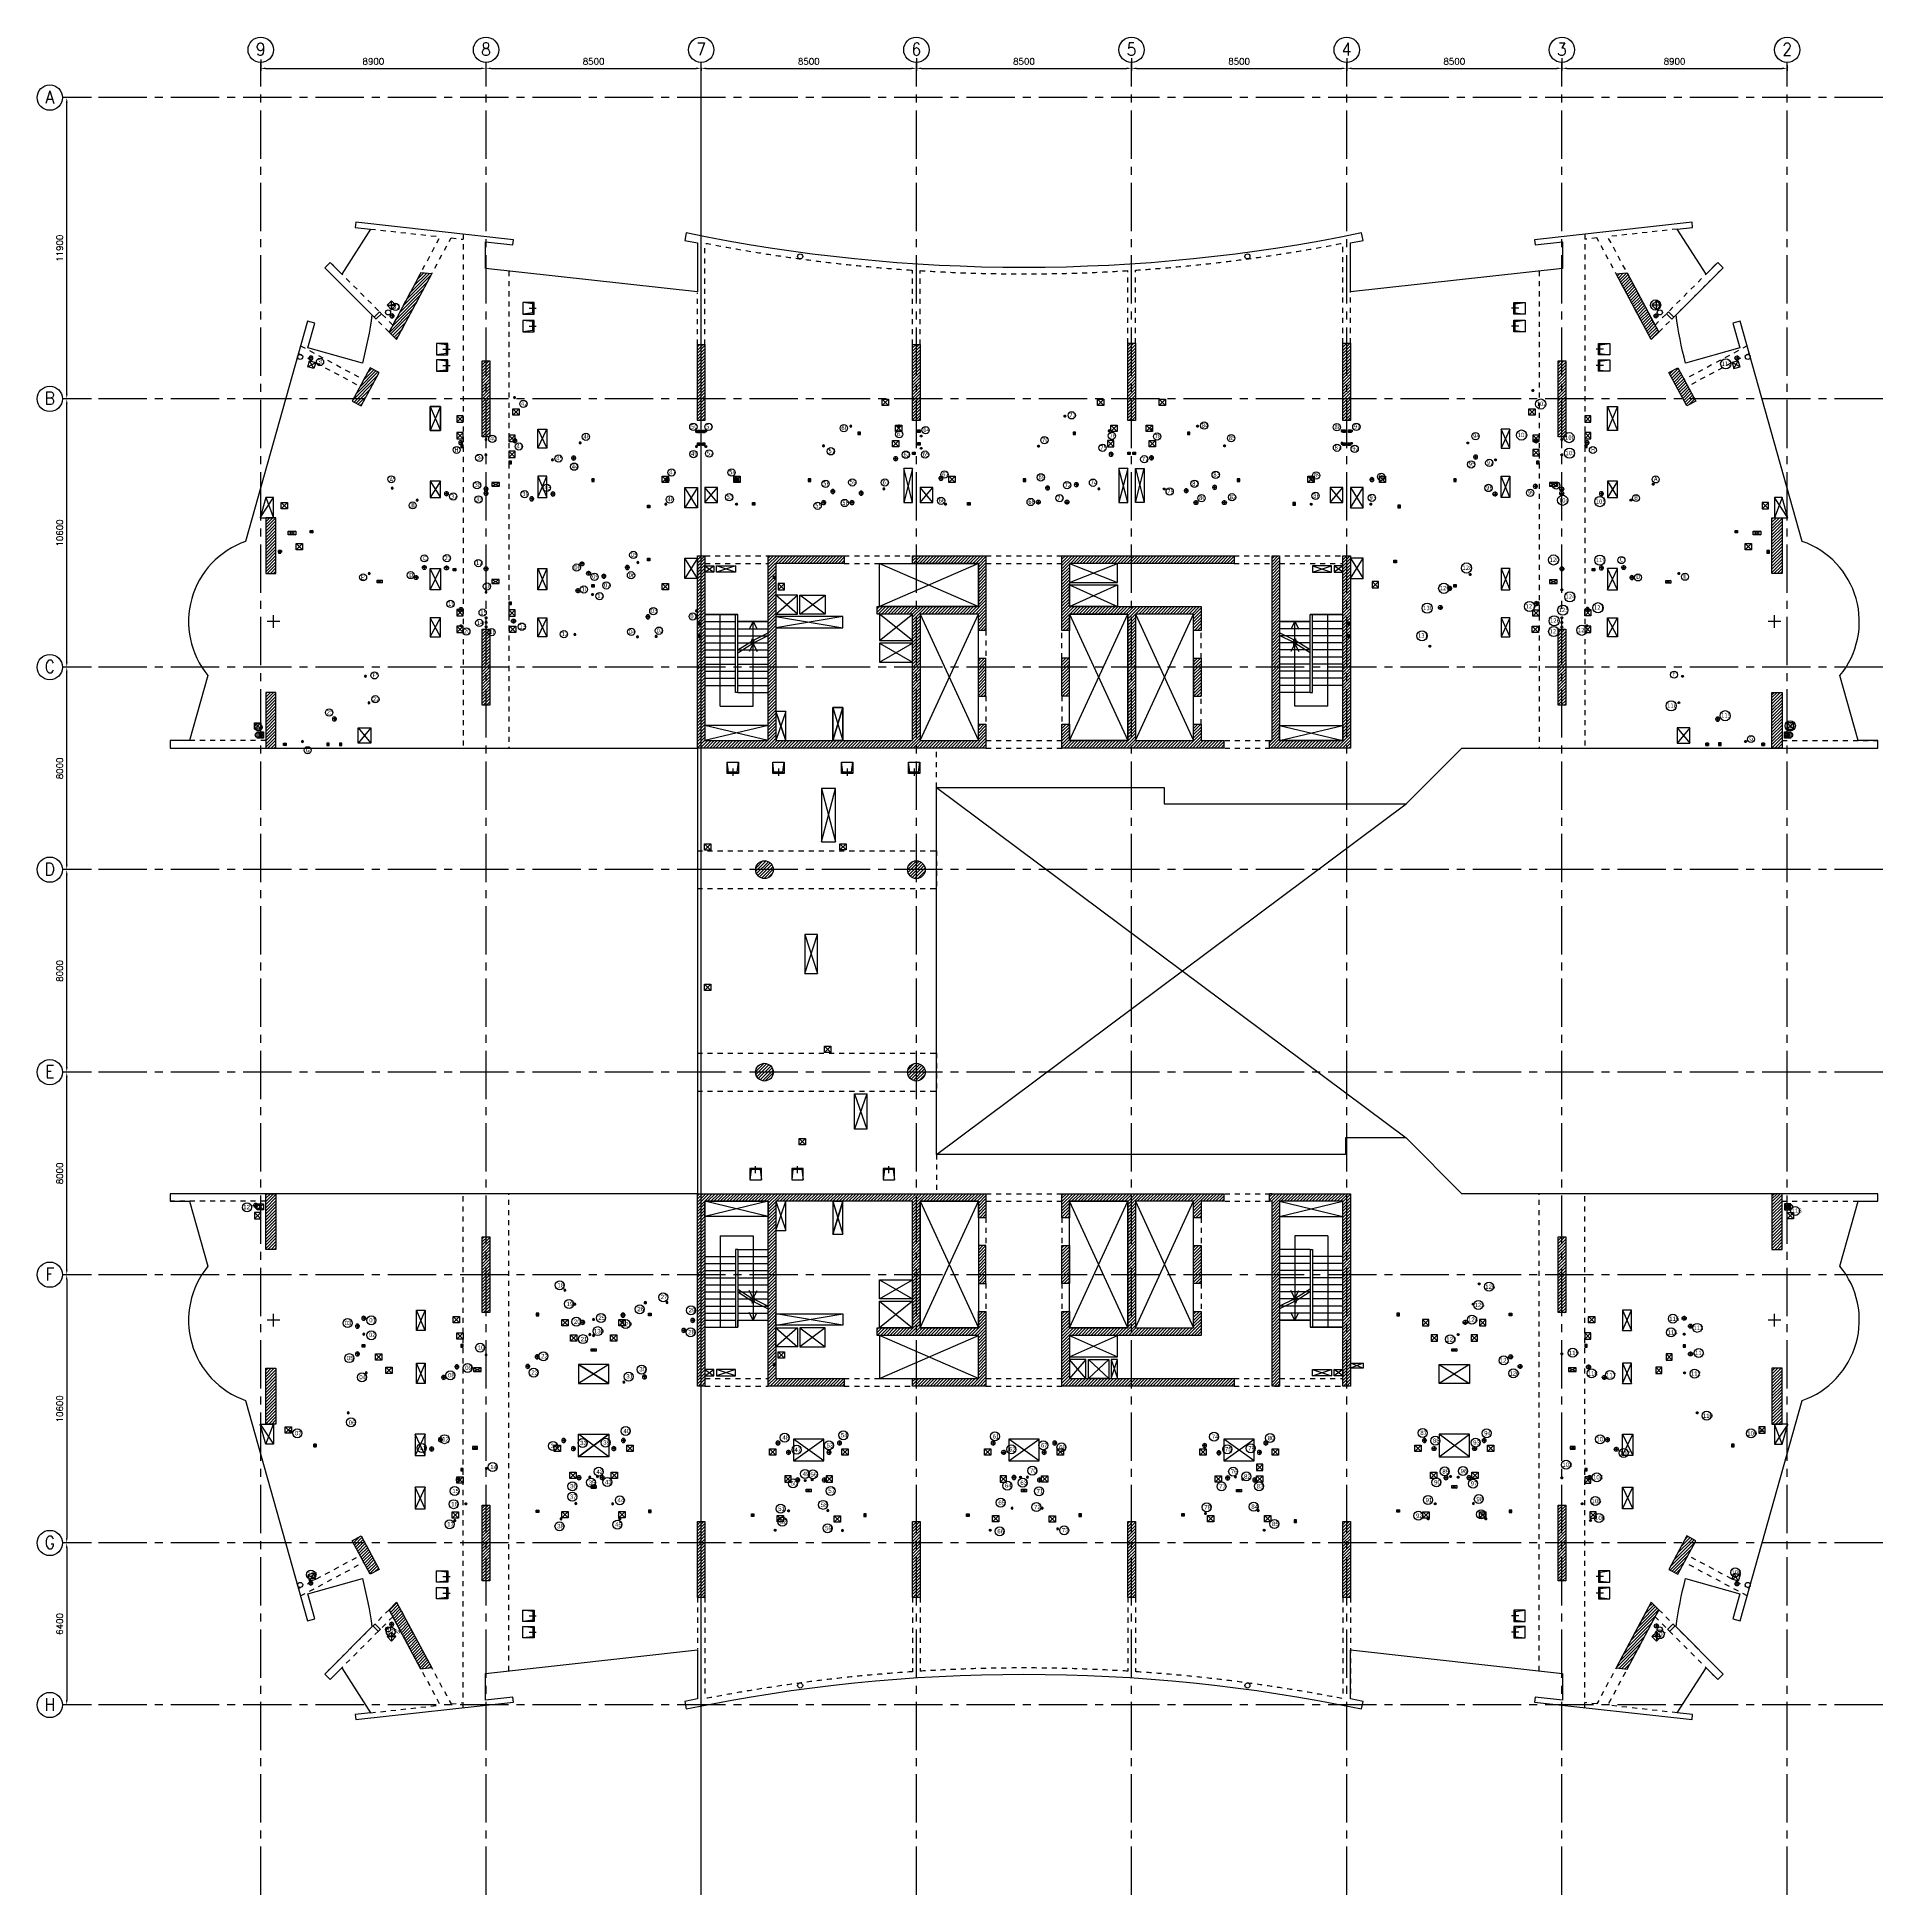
# Model space of a CAD drawing. Extents: x -8831 to 95229, y -7500 to 65888.
# Drawn here: x -8831 to 64079, y -7500 to 65888 of the extents above; entities that cross this region are included whole.
import ezdxf
from ezdxf.enums import TextEntityAlignment as Align

# ---------------------------------------------------------------- set-up
doc = ezdxf.new("R2010")
doc.units = 0
doc.header["$LTSCALE"] = 100
doc.header["$MEASUREMENT"] = 0
for name, pattern in [('CENTER2', [1.125, 0.75, -0.125, 0.125, -0.125]), ('DASHED', [0.75, 0.5, -0.25]), ('Gif-Beam', [4, 2, -2]), ('Gif-Grid', [28.575, 19.05, -3.175, 3.175, -3.175]), ('grid', [2, 1.25, -0.25, 0.25, -0.25])]:
    doc.linetypes.add(name, pattern=pattern)
doc.layers.add('-1DR-WPIPE', color=4, linetype='DASHED', lineweight=30)
for name, color, linetype in [('Gif-Beam', 3, 'Gif-Beam'), ('Gif-Col_Above', 2, 'Continuous'), ('Gif-Dim_Plan', 4, 'Continuous'), ('Gif-Grid', 1, 'Gif-Grid'), ('Gif-Grid_No', 7, 'Continuous'), ('Gif-Hatch_Col', 8, 'Continuous'), ('Gif-Openings', 4, 'Continuous'), ('Gif-Shear wall', 2, 'Continuous'), ('Gif-Slab edge', 7, 'Continuous'), ('Gif-Stair', 1, 'Continuous'), ('Giff-Pan', 7, 'Continuous'), ('mep200507', 4, 'Continuous'), ('new mep openings', 4, 'Continuous'), ('NEW OP', 6, 'Continuous'), ('NS Blue Clashing', 5, 'Continuous'), ('NS Blue NB', 5, 'Continuous'), ('NS Green NB', 3, 'Continuous'), ('NS Green Not Clashing', 3, 'Continuous')]:
    doc.layers.add(name, color=color, linetype=linetype)
doc.styles.add('A&T', font='simplex.shx', dxfattribs={"width": 0.8})
doc.styles.add('ARIAL-GRID', font='arial.ttf', dxfattribs={"width": 0.7, "height": 15})
doc.styles.add('ROMAND', font='romand.shx')
doc.styles.add('ROMANS', font='ROMANS.shx')
doc.dimstyles.new('ACAD100', dxfattribs={"dimtxt": 250, "dimasz": 200, "dimexe": 100, "dimexo": 100, "dimgap": 150, "dimtad": 1, "dimdec": 0, "dimrnd": 5, "dimzin": 0, "dimdsep": 46, "dimtxsty": 'ROMANS', "dimcen": 0.09, "dimdle": 100, "dimclrd": 4, "dimclre": 4, "dimclrt": 3, "dimadec": 0, "dimazin": 0, "dimtfac": 1, "dimtdec": 0, "dimtix": 1, "dimtmove": 0, "dimatfit": 3, "dimfxl": 1, "dimtolj": 1, "dimtzin": 0, "dimarcsym": 0})
pattern_1 = [(45, (-215332.41, -7e-12), (-61.871843, 61.871843), [])]

# ---------------------------------------------------------------- blocks, each defined once
blk = doc.blocks.new('GRID-NO')
at = {"layer": 'Gif-Grid_No'}
blk.add_circle((0, 500), 500, dxfattribs=at)
at = {"layer": 'Gif-Grid_No', "color": 2, "style": 'ARIAL-GRID', "width": 0.7}
blk.add_attdef('GRID', text='', height=500, dxfattribs=at).set_placement((0, 522), align=Align.MIDDLE_CENTER)
blk = doc.blocks.new('*D3')
at = {"layer": 'Defpoints', "color": 0, "transparency": 16777216}
for p in [(-7663, 63500), (-6584, 63500), (-6584, 51600)]:
    blk.add_point(p, dxfattribs=at)
at = {"layer": 'Gif-Dim_Plan', "color": 4, "lineweight": -2, "transparency": 16777216}
for p, q in [((-6684, 63500), (-7763, 63500)), ((-7663, 51800), (-7663, 63300)), ((-6684, 51600), (-7763, 51600))]:
    blk.add_line(p, q, dxfattribs=at)
at = {"layer": 'Gif-Dim_Plan', "color": 4, "transparency": 16777216}
for points in [[(-7696, 63300), (-7629, 63300), (-7663, 63500)], [(-7696, 51800), (-7629, 51800), (-7663, 51600)]]:
    blk.add_solid(points, dxfattribs=at)
at = {"layer": 'Gif-Dim_Plan', "color": 3, "transparency": 16777216, "insert": (-7938, 57550), "char_height": 250, "attachment_point": 5, "rotation": 90, "style": 'ROMANS'}
blk.add_mtext('\\A1;11900', dxfattribs=at)
blk = doc.blocks.new('*D4')
at = {"layer": 'Defpoints', "color": 0, "transparency": 16777216}
for p in [(-6584, 6400), (-7663, 0), (-6584, 0)]:
    blk.add_point(p, dxfattribs=at)
at = {"layer": 'Gif-Dim_Plan', "color": 4, "lineweight": -2, "transparency": 16777216}
for p, q in [((-6684, 6400), (-7763, 6400)), ((-7663, 6200), (-7663, 200)), ((-6684, 0), (-7763, 0))]:
    blk.add_line(p, q, dxfattribs=at)
at = {"layer": 'Gif-Dim_Plan', "color": 4, "transparency": 16777216}
for points in [[(-7696, 6200), (-7629, 6200), (-7663, 6400)], [(-7696, 200), (-7629, 200), (-7663, 0)]]:
    blk.add_solid(points, dxfattribs=at)
at = {"layer": 'Gif-Dim_Plan', "color": 3, "transparency": 16777216, "insert": (-7938, 3200), "char_height": 250, "attachment_point": 5, "rotation": 90, "style": 'ROMANS'}
blk.add_mtext('\\A1;6400', dxfattribs=at)
blk = doc.blocks.new('*D5')
at = {"layer": 'Defpoints', "color": 0, "transparency": 16777216}
for p in [(-7663, 33000), (-6584, 33000), (-6584, 25000)]:
    blk.add_point(p, dxfattribs=at)
at = {"layer": 'Gif-Dim_Plan', "color": 4, "lineweight": -2, "transparency": 16777216}
for p, q in [((-6684, 33000), (-7763, 33000)), ((-7663, 25200), (-7663, 32800)), ((-6684, 25000), (-7763, 25000))]:
    blk.add_line(p, q, dxfattribs=at)
at = {"layer": 'Gif-Dim_Plan', "color": 4, "transparency": 16777216}
for points in [[(-7696, 32800), (-7629, 32800), (-7663, 33000)], [(-7696, 25200), (-7629, 25200), (-7663, 25000)]]:
    blk.add_solid(points, dxfattribs=at)
at = {"layer": 'Gif-Dim_Plan', "color": 3, "transparency": 16777216, "insert": (-7938, 29000), "char_height": 250, "attachment_point": 5, "rotation": 90, "style": 'ROMANS'}
blk.add_mtext('\\A1;8000', dxfattribs=at)
blk = doc.blocks.new('*D6')
at = {"layer": 'Defpoints', "color": 0, "transparency": 16777216}
for p in [(-6584, 17000), (-7663, 6400), (-6584, 6400)]:
    blk.add_point(p, dxfattribs=at)
at = {"layer": 'Gif-Dim_Plan', "color": 4, "lineweight": -2, "transparency": 16777216}
for p, q in [((-6684, 17000), (-7763, 17000)), ((-7663, 16800), (-7663, 6600)), ((-6684, 6400), (-7763, 6400))]:
    blk.add_line(p, q, dxfattribs=at)
at = {"layer": 'Gif-Dim_Plan', "color": 4, "transparency": 16777216}
for points in [[(-7696, 16800), (-7629, 16800), (-7663, 17000)], [(-7696, 6600), (-7629, 6600), (-7663, 6400)]]:
    blk.add_solid(points, dxfattribs=at)
at = {"layer": 'Gif-Dim_Plan', "color": 3, "transparency": 16777216, "insert": (-7938, 11700), "char_height": 250, "attachment_point": 5, "rotation": 90, "style": 'ROMANS'}
blk.add_mtext('\\A1;10600', dxfattribs=at)
blk = doc.blocks.new('*D7')
at = {"layer": 'Defpoints', "color": 0, "transparency": 16777216}
for p in [(-7663, 25000), (-6584, 25000), (-6581, 17000)]:
    blk.add_point(p, dxfattribs=at)
at = {"layer": 'Gif-Dim_Plan', "color": 4, "lineweight": -2, "transparency": 16777216}
for p, q in [((-6684, 25000), (-7763, 25000)), ((-7663, 17200), (-7663, 24800)), ((-6681, 17000), (-7763, 17000))]:
    blk.add_line(p, q, dxfattribs=at)
at = {"layer": 'Gif-Dim_Plan', "color": 4, "transparency": 16777216}
for points in [[(-7696, 24800), (-7629, 24800), (-7663, 25000)], [(-7696, 17200), (-7629, 17200), (-7663, 17000)]]:
    blk.add_solid(points, dxfattribs=at)
at = {"layer": 'Gif-Dim_Plan', "color": 3, "transparency": 16777216, "insert": (-7938, 21000), "char_height": 250, "attachment_point": 5, "rotation": 90, "style": 'ROMANS'}
blk.add_mtext('\\A1;8000', dxfattribs=at)
blk = doc.blocks.new('*D8')
at = {"layer": 'Defpoints', "color": 0, "transparency": 16777216}
for p in [(-7663, 41000), (-6584, 41000), (-6584, 33000)]:
    blk.add_point(p, dxfattribs=at)
at = {"layer": 'Gif-Dim_Plan', "color": 4, "lineweight": -2, "transparency": 16777216}
for p, q in [((-6684, 41000), (-7763, 41000)), ((-7663, 33200), (-7663, 40800)), ((-6684, 33000), (-7763, 33000))]:
    blk.add_line(p, q, dxfattribs=at)
at = {"layer": 'Gif-Dim_Plan', "color": 4, "transparency": 16777216}
for points in [[(-7696, 40800), (-7629, 40800), (-7663, 41000)], [(-7696, 33200), (-7629, 33200), (-7663, 33000)]]:
    blk.add_solid(points, dxfattribs=at)
at = {"layer": 'Gif-Dim_Plan', "color": 3, "transparency": 16777216, "insert": (-7938, 37000), "char_height": 250, "attachment_point": 5, "rotation": 90, "style": 'ROMANS'}
blk.add_mtext('\\A1;8000', dxfattribs=at)
blk = doc.blocks.new('*D9')
at = {"layer": 'Defpoints', "color": 0, "transparency": 16777216}
for p in [(-7663, 51600), (-6584, 51600), (-6584, 41000)]:
    blk.add_point(p, dxfattribs=at)
at = {"layer": 'Gif-Dim_Plan', "color": 4, "lineweight": -2, "transparency": 16777216}
for p, q in [((-6684, 51600), (-7763, 51600)), ((-7663, 41200), (-7663, 51400)), ((-6684, 41000), (-7763, 41000))]:
    blk.add_line(p, q, dxfattribs=at)
at = {"layer": 'Gif-Dim_Plan', "color": 4, "transparency": 16777216}
for points in [[(-7696, 51400), (-7629, 51400), (-7663, 51600)], [(-7696, 41200), (-7629, 41200), (-7663, 41000)]]:
    blk.add_solid(points, dxfattribs=at)
at = {"layer": 'Gif-Dim_Plan', "color": 3, "transparency": 16777216, "insert": (-7938, 46300), "char_height": 250, "attachment_point": 5, "rotation": 90, "style": 'ROMANS'}
blk.add_mtext('\\A1;10600', dxfattribs=at)
blk = doc.blocks.new('*D10')
at = {"layer": 'Defpoints', "color": 0, "transparency": 16777216}
for p in [(0, 65100), (8900, 64654), (8900, 64537)]:
    blk.add_point(p, dxfattribs=at)
at = {"layer": 'Gif-Dim_Plan', "color": 4, "lineweight": -2, "transparency": 16777216}
for p, q in [((0, 65000), (0, 64554)), ((200, 64654), (8700, 64654)), ((8900, 64637), (8900, 64754))]:
    blk.add_line(p, q, dxfattribs=at)
at = {"layer": 'Gif-Dim_Plan', "color": 4, "transparency": 16777216}
for points in [[(200, 64688), (200, 64621), (0, 64654)], [(8700, 64688), (8700, 64621), (8900, 64654)]]:
    blk.add_solid(points, dxfattribs=at)
at = {"layer": 'Gif-Dim_Plan', "color": 3, "transparency": 16777216, "insert": (4450, 64929), "char_height": 250, "attachment_point": 5, "style": 'ROMANS'}
blk.add_mtext('\\A1;8900', dxfattribs=at)
blk = doc.blocks.new('*D11')
at = {"layer": 'Defpoints', "color": 0, "transparency": 16777216}
for p in [(51400, 65154), (60300, 64866), (60300, 64654)]:
    blk.add_point(p, dxfattribs=at)
at = {"layer": 'Gif-Dim_Plan', "color": 4, "lineweight": -2, "transparency": 16777216}
for p, q in [((51400, 65054), (51400, 64554)), ((51600, 64654), (60100, 64654)), ((60300, 64766), (60300, 64554))]:
    blk.add_line(p, q, dxfattribs=at)
at = {"layer": 'Gif-Dim_Plan', "color": 4, "transparency": 16777216}
for points in [[(51600, 64688), (51600, 64621), (51400, 64654)], [(60100, 64688), (60100, 64621), (60300, 64654)]]:
    blk.add_solid(points, dxfattribs=at)
at = {"layer": 'Gif-Dim_Plan', "color": 3, "transparency": 16777216, "insert": (55850, 64929), "char_height": 250, "attachment_point": 5, "style": 'ROMANS'}
blk.add_mtext('\\A1;8900', dxfattribs=at)
blk = doc.blocks.new('*D12')
at = {"layer": 'Defpoints', "color": 0, "transparency": 16777216}
for p in [(42900, 65154), (51400, 65154), (51400, 64654)]:
    blk.add_point(p, dxfattribs=at)
at = {"layer": 'Gif-Dim_Plan', "color": 4, "lineweight": -2, "transparency": 16777216}
for p, q in [((42900, 65054), (42900, 64554)), ((43100, 64654), (51200, 64654)), ((51400, 65054), (51400, 64554))]:
    blk.add_line(p, q, dxfattribs=at)
at = {"layer": 'Gif-Dim_Plan', "color": 4, "transparency": 16777216}
for points in [[(43100, 64688), (43100, 64621), (42900, 64654)], [(51200, 64688), (51200, 64621), (51400, 64654)]]:
    blk.add_solid(points, dxfattribs=at)
at = {"layer": 'Gif-Dim_Plan', "color": 3, "transparency": 16777216, "insert": (47150, 64929), "char_height": 250, "attachment_point": 5, "style": 'ROMANS'}
blk.add_mtext('\\A1;8500', dxfattribs=at)
blk = doc.blocks.new('*D13')
at = {"layer": 'Defpoints', "color": 0, "transparency": 16777216}
for p in [(34400, 65154), (42900, 65154), (42900, 64654)]:
    blk.add_point(p, dxfattribs=at)
at = {"layer": 'Gif-Dim_Plan', "color": 4, "lineweight": -2, "transparency": 16777216}
for p, q in [((34400, 65054), (34400, 64554)), ((34600, 64654), (42700, 64654)), ((42900, 65054), (42900, 64554))]:
    blk.add_line(p, q, dxfattribs=at)
at = {"layer": 'Gif-Dim_Plan', "color": 4, "transparency": 16777216}
for points in [[(34600, 64688), (34600, 64621), (34400, 64654)], [(42700, 64688), (42700, 64621), (42900, 64654)]]:
    blk.add_solid(points, dxfattribs=at)
at = {"layer": 'Gif-Dim_Plan', "color": 3, "transparency": 16777216, "insert": (38650, 64929), "char_height": 250, "attachment_point": 5, "style": 'ROMANS'}
blk.add_mtext('\\A1;8500', dxfattribs=at)
blk = doc.blocks.new('*D14')
at = {"layer": 'Defpoints', "color": 0, "transparency": 16777216}
for p in [(25900, 65154), (34400, 65154), (34400, 64654)]:
    blk.add_point(p, dxfattribs=at)
at = {"layer": 'Gif-Dim_Plan', "color": 4, "lineweight": -2, "transparency": 16777216}
for p, q in [((25900, 65054), (25900, 64554)), ((26100, 64654), (34200, 64654)), ((34400, 65054), (34400, 64554))]:
    blk.add_line(p, q, dxfattribs=at)
at = {"layer": 'Gif-Dim_Plan', "color": 4, "transparency": 16777216}
for points in [[(26100, 64688), (26100, 64621), (25900, 64654)], [(34200, 64688), (34200, 64621), (34400, 64654)]]:
    blk.add_solid(points, dxfattribs=at)
at = {"layer": 'Gif-Dim_Plan', "color": 3, "transparency": 16777216, "insert": (30150, 64929), "char_height": 250, "attachment_point": 5, "style": 'ROMANS'}
blk.add_mtext('\\A1;8500', dxfattribs=at)
blk = doc.blocks.new('*D15')
at = {"layer": 'Defpoints', "color": 0, "transparency": 16777216}
for p in [(17400, 64772), (25900, 65154), (25900, 64654)]:
    blk.add_point(p, dxfattribs=at)
at = {"layer": 'Gif-Dim_Plan', "color": 4, "lineweight": -2, "transparency": 16777216}
for p, q in [((17400, 64672), (17400, 64554)), ((17600, 64654), (25700, 64654)), ((25900, 65054), (25900, 64554))]:
    blk.add_line(p, q, dxfattribs=at)
at = {"layer": 'Gif-Dim_Plan', "color": 4, "transparency": 16777216}
for points in [[(17600, 64688), (17600, 64621), (17400, 64654)], [(25700, 64688), (25700, 64621), (25900, 64654)]]:
    blk.add_solid(points, dxfattribs=at)
at = {"layer": 'Gif-Dim_Plan', "color": 3, "transparency": 16777216, "insert": (21650, 64929), "char_height": 250, "attachment_point": 5, "style": 'ROMANS'}
blk.add_mtext('\\A1;8500', dxfattribs=at)
blk = doc.blocks.new('*D16')
at = {"layer": 'Defpoints', "color": 0, "transparency": 16777216}
for p in [(17400, 64772), (17400, 64654), (8900, 64537)]:
    blk.add_point(p, dxfattribs=at)
at = {"layer": 'Gif-Dim_Plan', "color": 4, "lineweight": -2, "transparency": 16777216}
for p, q in [((8900, 64637), (8900, 64754)), ((9100, 64654), (17200, 64654)), ((17400, 64672), (17400, 64554))]:
    blk.add_line(p, q, dxfattribs=at)
at = {"layer": 'Gif-Dim_Plan', "color": 4, "transparency": 16777216}
for points in [[(9100, 64688), (9100, 64621), (8900, 64654)], [(17200, 64688), (17200, 64621), (17400, 64654)]]:
    blk.add_solid(points, dxfattribs=at)
at = {"layer": 'Gif-Dim_Plan', "color": 3, "transparency": 16777216, "insert": (13150, 64929), "char_height": 250, "attachment_point": 5, "style": 'ROMANS'}
blk.add_mtext('\\A1;8500', dxfattribs=at)
blk = doc.blocks.new('PAN-1')
at = {"layer": 'Giff-Pan', "color": 1, "linetype": 'grid', "ltscale": 10}
blk.add_line((196, 0), (-87, 0), dxfattribs=at)
at = {"layer": 'Giff-Pan', "color": 1}
for p, q in [((0, 225), (50, 175)), ((50, 175), (450, 225)), ((50, 175), (50, -175)), ((0, -225), (50, -175)), ((50, -175), (450, -225))]:
    blk.add_line(p, q, dxfattribs=at)
at = {"layer": 'Giff-Pan'}
blk.add_lwpolyline([(0, -225), (450, -225), (450, 225), (0, 225)], close=True, dxfattribs=at)
blk = doc.blocks.new('75dia sleeve')
at = {"color": 8, "linetype": 'CENTER2', "ltscale": 0.75}
for p, q in [((47.5, 0), (-47.5, 0)), ((0, 47.5), (0, -47.5))]:
    blk.add_line(p, q, dxfattribs=at)
blk.add_circle((0, 0), 37.5)
blk = doc.blocks.new('160dia sleeve')
at = {"color": 8, "linetype": 'CENTER2'}
for p, q in [((-95, 0, 0), (95, 0, 0)), ((0, 95, 0), (0, -95, 0))]:
    blk.add_line(p, q, dxfattribs=at)
blk.add_circle((0, 0), 80)
blk = doc.blocks.new('110dia sleeve')
at = {"color": 8, "linetype": 'CENTER2'}
for p, q in [((0, 95), (0, -95)), ((-95, 0), (95, 0))]:
    blk.add_line(p, q, dxfattribs=at)
blk.add_circle((0, 0), 80)
blk = doc.blocks.new('A$C7C271DD6')
at = {"color": 3, "linetype": 'CENTER2', "ltscale": 0.75, "true_color": 0x00fa00}
for p, q in [((0, 47), (95, 47)), ((47, 95), (47, 0))]:
    blk.add_line(p, q, dxfattribs=at)
at = {"color": 3, "true_color": 0x00fa00}
blk.add_circle((47, 47), 37.5, dxfattribs=at)
blk = doc.blocks.new('A$C65907C41')
at = {"color": 8, "linetype": 'CENTER2', "ltscale": 0.75}
for p, q in [((0, 47, 0), (95, 47, 0)), ((47, 95, 0), (47, 0, 0))]:
    blk.add_line(p, q, dxfattribs=at)
at = {"color": 3, "true_color": 0x00e600}
blk.add_circle((47, 47, 0), 37.5, dxfattribs=at)

msp = doc.modelspace()

# ---------------------------------------------------------------- hatches: boundary and pattern name
at = {"layer": 'Gif-Hatch_Col'}
h = msp.add_hatch(dxfattribs=at)
h.set_pattern_fill('ANSI31', color=256, scale=700, style=0)
h.set_pattern_definition(pattern_1)
h.paths.add_polyline_path([(6754.5, 56531.9), (6326.3, 56579.2), (5072.1, 54236.3), (5367.6, 53940.8)])
h = msp.add_hatch(dxfattribs=at)
h.set_pattern_fill('ANSI31', color=256, scale=700, style=0)
h.set_pattern_definition(pattern_1)
h.paths.add_polyline_path([(53545.5, 56531.9), (53973.7, 56579.2), (55227.9, 54236.3), (54932.4, 53940.8)])
h = msp.add_hatch(dxfattribs=at)
h.set_pattern_fill('ANSI31', color=256, scale=700, style=0)
h.set_pattern_definition([(45, (-215332.41, 4e-11), (-61.871843, 61.871843), [])])
h.paths.add_polyline_path([(17550, 50750), (17250, 50750), (17250, 53750), (17550, 53750)])
h = msp.add_hatch(dxfattribs=at)
h.set_pattern_fill('ANSI31', color=256, scale=700, style=0)
h.set_pattern_definition([(45, (-215332.41, -7e-12), (-61.871843, 61.871843), [])])
h.paths.add_polyline_path([(26050, 50750), (25750, 50750), (25750, 53750), (26050, 53750)])
h = msp.add_hatch(dxfattribs=at)
h.set_pattern_fill('ANSI31', color=256, scale=700, style=0)
h.paths.add_polyline_path([(34400, 53800), (34250, 53800), (34250, 53750), (34400, 53750)])
h.paths.add_polyline_path([(34550, 53800), (34400, 53800), (34400, 53750), (34550, 53750)])
h.paths.add_polyline_path([(34550, 53750), (34400, 53750), (34400, 51600), (34550, 51600)])
h.paths.add_polyline_path([(34400, 53750), (34250, 53750), (34250, 51600), (34400, 51600)])
h.paths.add_polyline_path([(34400, 51600), (34250, 51600), (34250, 50750), (34400, 50750)])
h.paths.add_polyline_path([(34550, 51600), (34400, 51600), (34400, 50750), (34550, 50750)])
h = msp.add_hatch(dxfattribs=at)
h.set_pattern_fill('ANSI31', color=256, scale=700, style=0)
h.paths.add_polyline_path([(43050, 53800), (42900, 53800), (42900, 53750), (43050, 53750)])
h.paths.add_polyline_path([(42900, 53800), (42750, 53800), (42750, 53750), (42900, 53750)])
h.paths.add_polyline_path([(42900, 53750), (42750, 53750), (42750, 51600), (42900, 51600)])
h.paths.add_polyline_path([(43050, 53750), (42900, 53750), (42900, 51600), (43050, 51600)])
h.paths.add_polyline_path([(43050, 51600), (42900, 51600), (42900, 50750), (43050, 50750)])
h.paths.add_polyline_path([(42900, 51600), (42750, 51600), (42750, 50750), (42900, 50750)])
h = msp.add_hatch(dxfattribs=at)
h.set_pattern_fill('ANSI31', color=256, scale=700, style=0)
h.set_pattern_definition(pattern_1)
h.paths.add_polyline_path([(9050, 50100), (8750, 50100), (8750, 53100), (9050, 53100)])
h = msp.add_hatch(dxfattribs=at)
h.set_pattern_fill('ANSI31', color=256, scale=700, style=0)
h.set_pattern_definition(pattern_1)
h.paths.add_polyline_path([(51550, 50100), (51250, 50100), (51250, 53100), (51550, 53100)])
h = msp.add_hatch(dxfattribs=at)
h.set_pattern_fill('ANSI31', color=256, scale=700, style=0)
h.set_pattern_definition(pattern_1)
h.paths.add_polyline_path([(4672.7, 52642.5), (4320, 52831.3), (3612.1, 51508.8), (3964.8, 51320.1)])
h = msp.add_hatch(dxfattribs=at)
h.set_pattern_fill('ANSI31', color=256, scale=700, style=0)
h.set_pattern_definition(pattern_1)
h.paths.add_polyline_path([(55627.3, 52642.5), (55980, 52831.3), (56687.9, 51508.8), (56335.2, 51320.1)])
h = msp.add_hatch(dxfattribs=at)
h.set_pattern_fill('ANSI31', color=256, scale=700, style=0)
h.set_pattern_definition(pattern_1)
h.paths.add_polyline_path([(600, 46900), (200, 46900), (200, 44700), (600, 44700)])
h = msp.add_hatch(dxfattribs=at)
h.set_pattern_fill('ANSI31', color=256, scale=700, style=0)
h.set_pattern_definition(pattern_1)
h.paths.add_polyline_path([(59700, 46900), (60100, 46900), (60100, 44700), (59700, 44700)])
h = msp.add_hatch(dxfattribs=at)
h.set_pattern_fill('ANSI31', color=256, scale=700, style=0)
h.set_pattern_definition(pattern_1)
h.paths.add_polyline_path([(20050, 38100), (17550, 38100), (17550, 45400), (17250, 45400), (17250, 37800), (28650, 37800), (28650, 38750), (28350, 38750), (28350, 38100), (26050, 38100), (26050, 43099.7), (28350, 43099.7), (28350, 42449.7), (28650, 42449.7), (28650, 45400), (25750, 45400), (25750, 45100), (28350, 45100), (28350, 43399.7), (24350, 43399.7), (24350, 43099.7), (25750, 43099.7), (25750, 38100), (20350, 38100), (20350, 45100), (23050, 45100), (23050, 45400), (20050, 45400)])
h = msp.add_hatch(dxfattribs=at)
h.set_pattern_fill('ANSI31', color=256, scale=700, style=0)
edge = h.paths.add_edge_path()
edge.add_line((38050, 37800), (31650, 37800))
edge.add_line((31650, 37800), (31650, 38750))
edge.add_line((31650, 38750), (31950, 38750))
edge.add_line((31950, 38750), (31950, 38100))
edge.add_line((31950, 38100), (34250, 38100))
edge.add_line((34250, 38100), (34250, 43099.7))
edge.add_line((34250, 43099.7), (31950, 43099.7))
edge.add_line((31950, 43099.7), (31950, 42449.7))
edge.add_line((31950, 42449.7), (31650, 42449.7))
edge.add_line((31650, 42449.7), (31650, 45400))
edge.add_line((31650, 45400), (38450, 45400))
edge.add_line((38450, 45400), (38450, 45100))
edge.add_line((38450, 45100), (31950, 45100))
edge.add_line((31950, 45100), (31950, 43399.7))
edge.add_line((31950, 43399.7), (37150, 43399.7))
edge.add_line((37150, 43399.7), (37150, 42449.7))
edge.add_line((37150, 42449.7), (36850, 42449.7))
edge.add_line((36850, 42449.7), (36850, 43099.7))
edge.add_line((36850, 43099.7), (34550, 43099.7))
edge.add_line((34550, 43099.7), (34550, 38100))
edge.add_line((34550, 38100), (36850, 38100))
edge.add_line((36850, 38100), (36850, 38750))
edge.add_line((36850, 38750), (37150, 38750))
edge.add_line((37150, 38750), (37150, 38100))
edge.add_line((37150, 38100), (38050, 38100))
edge.add_line((38050, 38100), (38050, 37800))
edge.add_line((38050, 37800), (37150, 37800))
h = msp.add_hatch(dxfattribs=at)
h.set_pattern_fill('ANSI31', color=256, scale=700, style=0)
h.set_pattern_definition(pattern_1)
h.paths.add_polyline_path([(43050, 45400), (42750, 45400), (42750, 38700), (42750, 38700), (42750, 38100), (40250, 38100), (40250, 38100), (40250, 45400), (39950, 45400), (39950, 38100), (39850, 38100), (39850, 37800), (39950, 37800), (43050, 37800)])
h = msp.add_hatch(dxfattribs=at)
h.set_pattern_fill('ANSI31', color=256, scale=700, style=0)
h.set_pattern_definition(pattern_1)
h.paths.add_polyline_path([(9050, 39500), (8750, 39500), (8750, 42500), (9050, 42500)])
h = msp.add_hatch(dxfattribs=at)
h.set_pattern_fill('ANSI31', color=256, scale=700, style=0)
h.set_pattern_definition(pattern_1)
h.paths.add_polyline_path([(51550, 39500), (51250, 39500), (51250, 42500), (51550, 42500)])
h = msp.add_hatch(dxfattribs=at)
h.set_pattern_fill('ANSI31', color=256, scale=700, style=0)
h.set_pattern_definition(pattern_1)
h.paths.add_polyline_path([(28650, 41349.7), (28350, 41349.7), (28350, 39850), (28650, 39850)])
h = msp.add_hatch(dxfattribs=at)
h.set_pattern_fill('ANSI31', color=256, scale=700, style=0)
h.set_pattern_definition(pattern_1)
h.paths.add_polyline_path([(31950, 41349.7), (31650, 41349.7), (31650, 39850), (31950, 39850)])
h = msp.add_hatch(dxfattribs=at)
h.set_pattern_fill('ANSI31', color=256, scale=700, style=0)
h.set_pattern_definition(pattern_1)
h.paths.add_polyline_path([(37150, 41349.7), (36850, 41349.7), (36850, 39850), (37150, 39850)])
h = msp.add_hatch(dxfattribs=at)
h.set_pattern_fill('ANSI31', color=256, scale=700, style=0)
h.set_pattern_definition(pattern_1)
h.paths.add_polyline_path([(600, 40000), (200, 40000), (200, 37800), (600, 37800)])
h = msp.add_hatch(dxfattribs=at)
h.set_pattern_fill('ANSI31', color=256, scale=700, style=0)
h.set_pattern_definition(pattern_1)
h.paths.add_polyline_path([(59700, 40000), (60100, 40000), (60100, 37800), (59700, 37800)])
h = msp.add_hatch(dxfattribs=at)
h.set_pattern_fill('ANSI31', color=256, scale=700, style=0)
h.set_pattern_definition(pattern_1)
edge = h.paths.add_edge_path()
edge.add_arc((19900, 33000), 350, 0, 360)
h = msp.add_hatch(dxfattribs=at)
h.set_pattern_fill('ANSI31', color=256, scale=700, style=0)
h.set_pattern_definition(pattern_1)
edge = h.paths.add_edge_path()
edge.add_arc((25900, 33000), 350, 0, 360)
h = msp.add_hatch(dxfattribs=at)
h.set_pattern_fill('ANSI31', color=256, scale=700, style=0)
h.set_pattern_definition(pattern_1)
edge = h.paths.add_edge_path()
edge.add_arc((19900, 25000), 350, 0, 360)
h = msp.add_hatch(dxfattribs=at)
h.set_pattern_fill('ANSI31', color=256, scale=700, style=0)
h.set_pattern_definition(pattern_1)
edge = h.paths.add_edge_path()
edge.add_arc((25900, 25000), 350, 0, 360)
h = msp.add_hatch(dxfattribs=at)
h.set_pattern_fill('ANSI31', color=256, scale=700, style=0)
h.set_pattern_definition(pattern_1)
h.paths.add_polyline_path([(600, 18000), (200, 18000), (200, 20200), (600, 20200)])
h = msp.add_hatch(dxfattribs=at)
h.set_pattern_fill('ANSI31', color=256, scale=700, style=0)
h.set_pattern_definition(pattern_1)
h.paths.add_polyline_path([(17250, 20200), (20450, 20200), (28650, 20200), (28650, 19250), (28350, 19250), (28350, 19900), (26050, 19900), (26050, 14900.3), (28350, 14900.3), (28350, 15550.3), (28650, 15550.3), (28650, 12600), (25750, 12600), (25750, 12900), (28350, 12900), (28350, 14600.3), (24350, 14600.3), (24350, 14900.3), (25750, 14900.3), (25750, 19900), (20350, 19900), (20350, 12900), (23050, 12900), (23050, 12600), (20450, 12600), (20450, 12600), (20050, 12600), (20050, 19900), (20050, 19900), (17550, 19900), (17550, 19300), (17550, 19300), (17550, 12600), (17250, 12600)])
h = msp.add_hatch(dxfattribs=at)
h.set_pattern_fill('ANSI31', color=256, scale=700, style=0)
h.paths.add_polyline_path([(38050, 19900), (37150, 19900), (37150, 19250), (36850, 19250), (36850, 19900), (34550, 19900), (34550, 14900.3), (36850, 14900.3), (36850, 15550.3), (37150, 15550.3), (37150, 14600.3), (31950, 14600.3), (31950, 12900), (38450, 12900), (38450, 12600), (31650, 12600), (31650, 15550.3), (31950, 15550.3), (31950, 14900.3), (34250, 14900.3), (34250, 19900), (31950, 19900), (31950, 19250), (31650, 19250), (31650, 20200), (38050, 20200)])
h = msp.add_hatch(dxfattribs=at)
h.set_pattern_fill('ANSI31', color=256, scale=700, style=0)
h.set_pattern_definition(pattern_1)
h.paths.add_polyline_path([(43050, 20200), (39850, 20200), (39850, 19900), (39950, 19900), (39950, 12600), (40250, 12600), (40250, 19900), (42750, 19900), (42750, 12600), (43050, 12600)])
h = msp.add_hatch(dxfattribs=at)
h.set_pattern_fill('ANSI31', color=256, scale=700, style=0)
h.set_pattern_definition(pattern_1)
h.paths.add_polyline_path([(59700, 18000), (60100, 18000), (60100, 20200), (59700, 20200)])
h = msp.add_hatch(dxfattribs=at)
h.set_pattern_fill('ANSI31', color=256, scale=700, style=0)
h.set_pattern_definition(pattern_1)
h.paths.add_polyline_path([(9050, 15500), (8750, 15500), (8750, 18500), (9050, 18500)])
h = msp.add_hatch(dxfattribs=at)
h.set_pattern_fill('ANSI31', color=256, scale=700, style=0)
h.set_pattern_definition(pattern_1)
h.paths.add_polyline_path([(51550, 15500), (51250, 15500), (51250, 18500), (51550, 18500)])
h = msp.add_hatch(dxfattribs=at)
h.set_pattern_fill('ANSI31', color=256, scale=700, style=0)
h.set_pattern_definition(pattern_1)
h.paths.add_polyline_path([(28650, 18150), (28350, 18150), (28350, 16650.3), (28650, 16650.3)])
h = msp.add_hatch(dxfattribs=at)
h.set_pattern_fill('ANSI31', color=256, scale=700, style=0)
h.set_pattern_definition(pattern_1)
h.paths.add_polyline_path([(31950, 18150), (31650, 18150), (31650, 16650.3), (31950, 16650.3)])
h = msp.add_hatch(dxfattribs=at)
h.set_pattern_fill('ANSI31', color=256, scale=700, style=0)
h.set_pattern_definition(pattern_1)
h.paths.add_polyline_path([(37150, 16650.3), (36850, 16650.3), (36850, 18150), (37150, 18150)])
h = msp.add_hatch(dxfattribs=at)
h.set_pattern_fill('ANSI31', color=256, scale=700, style=0)
h.set_pattern_definition(pattern_1)
h.paths.add_polyline_path([(600, 11100), (200, 11100), (200, 13300), (600, 13300)])
h = msp.add_hatch(dxfattribs=at)
h.set_pattern_fill('ANSI31', color=256, scale=700, style=0)
h.set_pattern_definition(pattern_1)
h.paths.add_polyline_path([(59700, 11100), (60100, 11100), (60100, 13300), (59700, 13300)])
h = msp.add_hatch(dxfattribs=at)
h.set_pattern_fill('ANSI31', color=256, scale=700, style=0)
h.set_pattern_definition(pattern_1)
h.paths.add_polyline_path([(9050, 4900), (8750, 4900), (8750, 7900), (9050, 7900)])
h = msp.add_hatch(dxfattribs=at)
h.set_pattern_fill('ANSI31', color=256, scale=700, style=0)
h.set_pattern_definition(pattern_1)
h.paths.add_polyline_path([(51550, 4900), (51250, 4900), (51250, 7900), (51550, 7900)])
h = msp.add_hatch(dxfattribs=at)
h.set_pattern_fill('ANSI31', color=256, scale=700, style=0)
h.set_pattern_definition(pattern_1)
h.paths.add_polyline_path([(4672.7, 5357.5), (4320, 5168.7), (3612.1, 6491.2), (3964.8, 6679.9)])
h = msp.add_hatch(dxfattribs=at)
h.set_pattern_fill('ANSI31', color=256, scale=700, style=0)
h.set_pattern_definition(pattern_1)
h.paths.add_polyline_path([(17550, 4250), (17250, 4250), (17250, 7250), (17550, 7250)])
h = msp.add_hatch(dxfattribs=at)
h.set_pattern_fill('ANSI31', color=256, scale=700, style=0)
h.set_pattern_definition(pattern_1)
h.paths.add_polyline_path([(26050, 4250), (25750, 4250), (25750, 7250), (26050, 7250)])
h = msp.add_hatch(dxfattribs=at)
h.set_pattern_fill('ANSI31', color=256, scale=700, style=0)
h.set_pattern_definition(pattern_1)
h.paths.add_polyline_path([(34550, 4250), (34250, 4250), (34250, 7250), (34550, 7250)])
h = msp.add_hatch(dxfattribs=at)
h.set_pattern_fill('ANSI31', color=256, scale=700, style=0)
h.set_pattern_definition(pattern_1)
h.paths.add_polyline_path([(43050, 4250), (42750, 4250), (42750, 7250), (43050, 7250)])
h = msp.add_hatch(dxfattribs=at)
h.set_pattern_fill('ANSI31', color=256, scale=700, style=0)
h.set_pattern_definition(pattern_1)
h.paths.add_polyline_path([(55627.3, 5357.5), (55980, 5168.7), (56687.9, 6491.2), (56335.2, 6679.9)])
h = msp.add_hatch(dxfattribs=at)
h.set_pattern_fill('ANSI31', color=256, scale=700, style=0)
h.set_pattern_definition(pattern_1)
h.paths.add_polyline_path([(6754.5, 1468.1), (6326.3, 1420.8), (5072.1, 3763.7), (5367.6, 4059.2)])
h = msp.add_hatch(dxfattribs=at)
h.set_pattern_fill('ANSI31', color=256, scale=700, style=0)
h.set_pattern_definition(pattern_1)
h.paths.add_polyline_path([(53545.5, 1468.1), (53973.7, 1420.8), (55227.9, 3763.7), (54932.4, 4059.2)])

# ---------------------------------------------------------------- linework, layer by layer
at = {"layer": '-1DR-WPIPE', "ltscale": 0.25}
for p, q in [((4479.6, 54828.8), (4691.7, 55040.9)), ((4557.4, 54751), (4479.7, 54828.8)), ((4557.4, 54751), (4769.5, 54963.2)), ((4769.5, 54963.2), (4691.7, 55040.9)), ((55530.5, 54963.2), (55608.3, 55040.9)), ((55742.6, 54751), (55530.5, 54963.2)), ((55820.4, 54828.8), (55608.3, 55040.9)), ((55742.6, 54751), (55820.3, 54828.8)), ((4433.7, 3125.3), (4645.8, 2913.2)), ((4511.5, 3203.1), (4433.8, 3125.3)), ((4511.5, 3203.1), (4723.6, 2990.9)), ((4723.6, 2990.9), (4645.8, 2913.2)), ((55788.5, 3203.1), (55576.4, 2990.9)), ((55576.4, 2990.9), (55654.2, 2913.2)), ((55866.3, 3125.3), (55654.2, 2913.2)), ((55788.5, 3203.1), (55866.2, 3125.3))]:
    msp.add_line(p, q, dxfattribs=at)
at = {"color": 8, "linetype": 'CENTER2'}
for p, q in [((6554.6, 44935.4, 0), (6365.5, 44935.4, 0)), ((6460, 45030, 0), (6460, 44840.9, 0)), ((7435, 44919.5, 0), (7245, 44919.5, 0)), ((7340, 45014.5, 0), (7340, 44824.5, 0)), ((8994.7, 44884.3), (8805.6, 44884.3)), ((8900.1, 44978.8), (8900.1, 44789.7)), ((12784.8, 45080, 0), (12594.8, 45080, 0)), ((12689.8, 45175, 0), (12689.8, 44985, 0)), ((12950.5, 44804.5, 0), (12950.5, 44615.4, 0)), ((6229.6, 44539.9, 0), (6039.6, 44539.9, 0)), ((6134.6, 44634.9, 0), (6134.6, 44444.9, 0)), ((12529.8, 44115, 0), (12529.8, 43925, 0)), ((13045, 44710, 0), (12855.9, 44710, 0)), ((7909.8, 43374.5, 0), (7909.8, 43184.5, 0)), ((12624.8, 44020, 0), (12434.8, 44020, 0)), ((8004.8, 43279.5, 0), (7814.8, 43279.5, 0)), ((10079.8, 42820, 0), (9889.8, 42820, 0)), ((9984.8, 42915, 0), (9984.8, 42725, 0))]:
    msp.add_line(p, q, dxfattribs=at)
at = {"color": 8, "linetype": 'CENTER2', "ltscale": 0.75}
for p, q in [((13053.4, 43871.4, 0), (13148.4, 43871.4, 0)), ((13100.9, 43918.9, 0), (13100.9, 43823.9, 0)), ((7861.7, 42634.3), (7956.7, 42634.3)), ((7909.2, 42681.8), (7909.2, 42586.8)), ((8852.5, 42950.7), (8947.5, 42950.7)), ((8852.5, 42588.8), (8947.5, 42588.8)), ((8852.6, 42768.8, 0), (8947.6, 42768.8, 0)), ((8900, 42998.2), (8900, 42903.2)), ((8900, 42636.3), (8900, 42541.3)), ((8900.1, 42816.3, 0), (8900.1, 42721.3, 0))]:
    msp.add_line(p, q, dxfattribs=at)
for centre, radius in [((6460, 44935.4, 0), 80), ((7340, 44919.5, 0), 80), ((8900.1, 44884.3), 80), ((12689.8, 45080, 0), 80), ((12950.5, 44710, 0), 80), ((6134.6, 44539.9, 0), 80), ((12529.8, 44020, 0), 80), ((7909.8, 43279.5, 0), 80), ((13100.9, 43871.4, 0), 37.5), ((7909.2, 42634.3), 37.5), ((8900, 42950.7), 37.5), ((8900, 42588.8), 37.5), ((8900.1, 42768.8, 0), 37.5), ((9984.8, 42820, 0), 80)]:
    msp.add_circle(centre, radius)
at = {"layer": 'Gif-Beam'}
for p, q in [((4340, 58307.9), (7089, 58004)), ((5072.1, 54236.3), (7089, 58004)), ((8000, 58104.6), (8000, 37800)), ((52300, 58104.6), (52300, 37800)), ((55960, 58307.9), (53211, 58004)), ((55227.9, 54236.3), (53211, 58004)), ((5367.6, 53940.8), (7517.2, 57956.7)), ((7517.2, 57956.7), (8000, 57903.3)), ((17550, 53749.4), (17550, 57749.8)), ((42750, 53799.4), (42750, 57749.8)), ((43050, 53799.4), (43050, 57749.8)), ((52782.8, 57956.7), (52300, 57903.3)), ((54932.4, 53940.8), (52782.8, 57956.7)), ((5072.1, 54236.3), (2531.1, 56777.3)), ((5220, 54512.7), (2743.3, 56989.4)), ((9800, 56647.4), (9800, 37800)), ((50500, 56647.4), (50500, 37800)), ((55080, 54512.7), (57556.7, 56989.4)), ((55227.9, 54236.3), (57768.9, 56777.3)), ((17250, 53749.4), (17250, 55790.2)), ((1576.6, 53692.7), (4067.4, 52359.4)), ((58723.4, 53692.7), (56232.6, 52359.4)), ((1493.4, 53397), (3925.8, 52094.9)), ((58806.6, 53397), (56374.2, 52094.9)), ((17550, 45400), (20050, 45400)), ((17550, 45100), (20050, 45100)), ((23050, 45400), (25750, 45400)), ((23050, 45100), (25750, 45100)), ((28650, 45400), (31650, 45400)), ((28650, 45100), (31650, 45100)), ((38450, 45400), (42750, 45400)), ((38450, 45100), (39950, 45100)), ((40250, 45100), (42750, 45100)), ((28650, 42449.7), (28650, 41349.7)), ((28650, 42449.7), (28650, 41349.7)), ((31650, 41349.7), (31650, 42449.7)), ((31650, 41349.7), (31650, 42449.7)), ((37150, 41349.7), (37150, 42449.7)), ((37150, 41349.7), (37150, 42449.7)), ((28650, 39850), (28650, 38750)), ((28650, 39850), (28650, 38750)), ((31650, 39850), (31650, 38750)), ((31650, 39850), (31650, 38750)), ((37150, 38750), (37150, 39850)), ((37150, 38750), (37150, 39850)), ((200, 38100), (-3580, 38100)), ((26700, 36250), (26700, 37800)), ((28650, 38100), (31650, 38100)), ((28650, 37800), (31650, 37800)), ((38082.2, 38100), (39850, 38100)), ((38082.2, 37800), (39850, 37800)), ((60100, 38100), (63880, 38100)), ((17250, 33750), (26700, 33750)), ((26700, 33750), (26700, 32250)), ((17250, 32250), (26700, 32250)), ((17250, 25750), (26700, 25750)), ((26700, 25750), (26700, 24250)), ((17250, 24250), (26700, 24250)), ((26700, 21750), (26700, 20200)), ((200, 19900), (-3580, 19900)), ((8000, -104.6), (8000, 20200)), ((9800, 1352.6), (9800, 20200)), ((28650, 20200), (31650, 20200)), ((28650, 19900), (31650, 19900)), ((38082.2, 20200), (39850, 20200)), ((38082.2, 19900), (39850, 19900)), ((50500, 1352.6), (50500, 20200)), ((52300, -104.6), (52300, 20200)), ((60100, 19900), (63880, 19900)), ((28650, 19250), (28650, 18150)), ((28650, 19250), (28650, 18150)), ((31650, 19250), (31650, 18150)), ((31650, 19250), (31650, 18150)), ((37150, 19250), (37150, 18150)), ((37150, 19250), (37150, 18150)), ((28650, 16650.3), (28650, 15550.3)), ((28650, 16650.3), (28650, 15550.3)), ((31650, 16650.3), (31650, 15550.3)), ((31650, 16650.3), (31650, 15550.3)), ((37150, 16650.3), (37150, 15550.3)), ((37150, 16650.3), (37150, 15550.3)), ((17550, 12900), (20050, 12900)), ((17550, 12600), (20050, 12600)), ((23050, 12900), (25750, 12900)), ((23050, 12600), (25750, 12600)), ((28650, 12900), (31650, 12900)), ((28650, 12600), (31650, 12600)), ((38450, 12900), (39950, 12900)), ((38450, 12600), (42750, 12600)), ((40250, 12900), (42750, 12900)), ((1493.4, 4603), (3925.8, 5905.1)), ((58806.6, 4603), (56374.2, 5905.1)), ((1576.6, 4307.3), (4067.4, 5640.6)), ((58723.4, 4307.3), (56232.6, 5640.6)), ((5072.1, 3763.7), (2531.1, 1222.7)), ((5072.1, 3763.7), (7089, -4)), ((5367.6, 4059.2), (7517.2, 43.3)), ((17250, 4250.6), (17250, 2209.8)), ((17550, 4250.6), (17550, 250.2)), ((42750, 4250.6), (42750, 250.2)), ((43050, 4250.6), (43050, 250.2)), ((54932.4, 4059.2), (52782.8, 43.3)), ((55227.9, 3763.7), (53211, -4)), ((55227.9, 3763.7), (57768.9, 1222.7)), ((5220, 3487.3), (2743.3, 1010.6)), ((55080, 3487.3), (57556.7, 1010.6)), ((7517.2, 43.3), (8000, 96.7)), ((52782.8, 43.3), (52300, 96.7)), ((4340, -307.9), (7089, -4)), ((55960, -307.9), (53211, -4))]:
    msp.add_line(p, q, dxfattribs=at)
for points in [[(25750, 53749.4), (25750, 56683.5)], [(26050, 53749.4), (26050, 56664.1)], [(34250, 53799.4), (34250, 56664.1)], [(34550, 53799.4), (34550, 56683.5)], [(25750, 4250.6), (25750, 1316.5)], [(26050, 4250.6), (26050, 1335.9)], [(34250, 4250.6), (34250, 1335.9)], [(34550, 4250.6), (34550, 1316.5)]]:
    msp.add_lwpolyline(points, dxfattribs=at)
for centre, start, end in [((30150, 122580.8), 259.035208, 266.18), ((30150, 122580.8), 273.82, 280.964792), ((30150, 122580.8), 266.440802, 273.559198), ((30150, -64580.8), 93.82, 100.964792), ((30150, -64580.8), 86.440802, 93.559198), ((30150, -64580.8), 79.035208, 86.18)]:
    msp.add_arc(centre, 66044.1, start, end, dxfattribs=at)
at = {"layer": 'Gif-Col_Above'}
for points in [[(6754.5, 56531.9), (6326.3, 56579.2), (5072.1, 54236.3), (5367.6, 53940.8)], [(53545.5, 56531.9), (53973.7, 56579.2), (55227.9, 54236.3), (54932.4, 53940.8)], [(17550, 50750), (17250, 50750), (17250, 53750), (17550, 53750)], [(26050, 50750), (25750, 50750), (25750, 53750), (26050, 53750)], [(34550, 50750), (34250, 50750), (34250, 53800), (34550, 53800)], [(43050, 50750), (42750, 50750), (42750, 53800), (43050, 53800)], [(9050, 50100), (8750, 50100), (8750, 53100), (9050, 53100)], [(51550, 50100), (51250, 50100), (51250, 53100), (51550, 53100)], [(4672.7, 52642.5), (4320, 52831.3), (3612.1, 51508.8), (3964.8, 51320.1)], [(55627.3, 52642.5), (55980, 52831.3), (56687.9, 51508.8), (56335.2, 51320.1)], [(600, 46900), (200, 46900), (200, 44700), (600, 44700)], [(59700, 46900), (60100, 46900), (60100, 44700), (59700, 44700)], [(9050, 39500), (8750, 39500), (8750, 42500), (9050, 42500)], [(51550, 39500), (51250, 39500), (51250, 42500), (51550, 42500)], [(600, 40000), (200, 40000), (200, 37800), (600, 37800)], [(59700, 40000), (60100, 40000), (60100, 37800), (59700, 37800)], [(600, 18000), (200, 18000), (200, 20200), (600, 20200)], [(59700, 18000), (60100, 18000), (60100, 20200), (59700, 20200)], [(9050, 15500), (8750, 15500), (8750, 18500), (9050, 18500)], [(51550, 15500), (51250, 15500), (51250, 18500), (51550, 18500)], [(600, 11100), (200, 11100), (200, 13300), (600, 13300)], [(59700, 11100), (60100, 11100), (60100, 13300), (59700, 13300)], [(9050, 4900), (8750, 4900), (8750, 7900), (9050, 7900)], [(51550, 4900), (51250, 4900), (51250, 7900), (51550, 7900)], [(4672.7, 5357.5), (4320, 5168.7), (3612.1, 6491.2), (3964.8, 6679.9)], [(17550, 4250), (17250, 4250), (17250, 7250), (17550, 7250)], [(26050, 4250), (25750, 4250), (25750, 7250), (26050, 7250)], [(34550, 4250), (34250, 4250), (34250, 7250), (34550, 7250)], [(43050, 4250), (42750, 4250), (42750, 7250), (43050, 7250)], [(55627.3, 5357.5), (55980, 5168.7), (56687.9, 6491.2), (56335.2, 6679.9)], [(6754.5, 1468.1), (6326.3, 1420.8), (5072.1, 3763.7), (5367.6, 4059.2)], [(53545.5, 1468.1), (53973.7, 1420.8), (55227.9, 3763.7), (54932.4, 4059.2)]]:
    msp.add_lwpolyline(points, close=True, dxfattribs=at)
for centre in [(19900, 33000), (25900, 33000), (19900, 25000), (25900, 25000)]:
    msp.add_circle(centre, 350, dxfattribs=at)
at = {"layer": 'Gif-Grid'}
for p, q in [((0, -7500), (0, 64888.4)), ((8900, -7500), (8900, 64888.4)), ((25900, -7500), (25900, 64888.4)), ((34400, -7500), (34400, 64888.4)), ((42900, -7500), (42900, 64888.4)), ((51400, -7500), (51400, 64888.4)), ((60300, -7500), (60300, 64888.4)), ((64078.8, 63500), (-7831.5, 63500)), ((64078.8, 51600), (-7831.5, 51600)), ((64078.8, 41000), (-7831.5, 41000)), ((64078.8, 33000), (-7831.5, 33000)), ((64078.8, 25000), (-7831.5, 25000)), ((64078.8, 17000), (-7831.5, 17000)), ((64078.8, 6400), (-7831.5, 6400)), ((64078.8, 0), (-7831.5, 0))]:
    msp.add_line(p, q, dxfattribs=at)
at = {"layer": 'Gif-Grid', "linetype": 'ByBlock'}
msp.add_line((17400, -7500), (17400, 64888.4), dxfattribs=at)
at = {"layer": 'Gif-Openings'}
for p, q in [((25750, 47500), (25400, 48850)), ((25750, 48850), (25400, 47500)), ((34250, 47500), (33900, 48850)), ((34250, 48850), (33900, 47500)), ((34550, 47500), (34900, 48850)), ((34550, 48850), (34900, 47500)), ((17250, 48100), (16750, 47300)), ((17250, 47300), (16750, 48100)), ((18050, 47500), (17550, 48100)), ((17550, 47500), (18050, 48100)), ((26050, 47500), (26550, 48100)), ((26550, 47500), (26050, 48100)), ((42250, 47500), (42750, 48100)), ((42750, 47500), (42250, 48100)), ((43050, 47300), (43550, 48100)), ((43050, 48100), (43550, 47300)), ((-22.5, 46900), (500, 47700)), ((202.6, 47700), (500, 46900)), ((60322.5, 46900), (59800, 47700)), ((60097.4, 47700), (59800, 46900)), ((17250, 45300), (16750, 44500)), ((17250, 44500), (16750, 45300)), ((17550, 44750), (17900, 45000)), ((17550, 45000), (17900, 44750)), ((18750, 44750), (18000, 45000)), ((18750, 45000), (18000, 44750)), ((24450, 45100), (28350, 43399.7)), ((28350, 45100), (24450, 43399.7)), ((31950, 44349.7), (33850, 45100)), ((31950, 45100), (33850, 44350)), ((41550, 44750), (42300, 45000)), ((41550, 45000), (42300, 44750)), ((42750, 44750), (42400, 45000)), ((42750, 45000), (42400, 44750)), ((43050, 45300), (43550, 44500)), ((43050, 44500), (43550, 45300)), ((31950, 43399.7), (33850, 44250)), ((31950, 44249.7), (33850, 43400)), ((20350, 43100), (21200, 43850)), ((21200, 43100), (20350, 43850)), ((22300, 43100), (21300, 43850)), ((21300, 43100), (22300, 43850)), ((750, 42800.6), (250, 42800.6)), ((750, 42800.6), (250, 42800.6)), ((750, 42800.6), (250, 42800.6)), ((500, 42550.6), (500, 43050.6)), ((500, 42550.6), (500, 43050.6)), ((500, 42550.6), (500, 43050.6)), ((20350, 43000), (23000, 42550)), ((23000, 43000), (20350, 42550)), ((24450, 42050), (25750, 43099.7)), ((25750, 42050), (24450, 43099.7)), ((26050, 43099.7), (28350, 38100)), ((26050, 38100), (28350, 43099.7)), ((31950, 43099.7), (34250, 38100)), ((31950, 38100), (34250, 43099.7)), ((34550, 43099.7), (36850, 38100)), ((34550, 38100), (36850, 43099.7)), ((60050, 42800.6), (59550, 42800.6)), ((60050, 42800.6), (59550, 42800.6)), ((59800, 42550.6), (59800, 43050.6)), ((59800, 42550.6), (59800, 43050.6)), ((24450, 41200), (25750, 41950)), ((24450, 41950), (25750, 41200)), ((20750, 39250), (20350, 38100)), ((20750, 38100), (20350, 39250)), ((22600, 39400), (23000, 38100)), ((22600, 38100), (23000, 39400)), ((3850, 38600), (4350, 38000)), ((4350, 38600), (3850, 38000)), ((20050, 38100), (17550, 38700)), ((20050, 38700), (17550, 38100)), ((40250, 38100), (42750, 38700)), ((40250, 38700), (42750, 38100)), ((56450, 38600), (55950, 38000)), ((55950, 38600), (56450, 38000)), ((22150, 34100), (22700, 36200)), ((22150, 36200), (22700, 34100)), ((26700, 36250), (45250, 22400)), ((26700, 21750), (45250, 35600)), ((21500, 30433.3), (22000, 28900)), ((21500, 28900), (22000, 30433.3)), ((23449.8, 24150), (23949.8, 22750)), ((23949.8, 24150), (23449.8, 22750)), ((20050, 19900), (17550, 19300)), ((20050, 19300), (17550, 19900)), ((20350, 18750), (20750, 19900)), ((20350, 19900), (20750, 18750)), ((22600, 18600), (23000, 19900)), ((22600, 19900), (23000, 18600)), ((26050, 19900), (28350, 14900.3)), ((26050, 14900.3), (28350, 19900)), ((34250, 14900.3), (31950, 19900)), ((31950, 14900.3), (34250, 19900)), ((34550, 14900.3), (36850, 19900)), ((34550, 19900), (36850, 14900.3)), ((40250, 19900), (42750, 19300)), ((40250, 19300), (42750, 19900)), ((24450, 16800), (25750, 16050)), ((24450, 16050), (25750, 16800)), ((500, 14949.4), (500, 15449.4)), ((500, 14949.4), (500, 15449.4)), ((6500, 14800), (6150, 15600)), ((6500, 15600), (6150, 14800)), ((20350, 15000), (23000, 15450)), ((23000, 15000), (20350, 15450)), ((24450, 15950), (25750, 14900.3)), ((25750, 15950), (24450, 14900.3)), ((53800, 14800), (54150, 15600)), ((53800, 15600), (54150, 14800)), ((59800, 14949.4), (59800, 15449.4)), ((59800, 14949.4), (59800, 15449.4)), ((750, 15199.4), (250, 15199.4)), ((750, 15199.4), (250, 15199.4)), ((20350, 14900), (21200, 14150)), ((21200, 14900), (20350, 14150)), ((22300, 14900), (21300, 14150)), ((21300, 14900), (22300, 14150)), ((60050, 15199.4), (59550, 15199.4)), ((60050, 15199.4), (59550, 15199.4)), ((24450, 12900), (28350, 14600.3)), ((28350, 12900), (24450, 14600.3)), ((31950, 13750.3), (33850, 14600.3)), ((31950, 14600.3), (33850, 13750.3)), ((6500, 13500), (6150, 12700)), ((6500, 12700), (6150, 13500)), ((13750, 13450), (12550, 12700)), ((12550, 13450), (13750, 12700)), ((17550, 13250), (17900, 13000)), ((17550, 13000), (17900, 13250)), ((18750, 13250), (18000, 13000)), ((18750, 13000), (18000, 13250)), ((32600, 12900), (31950, 13650.3)), ((32600, 13650.3), (31950, 12900)), ((32700, 12900), (33500, 13650.3)), ((32700, 13650.3), (33500, 12900)), ((33600, 13650.3), (33850, 12900)), ((33600, 12900), (33850, 13650.3)), ((41550, 13250), (42300, 13000)), ((41550, 13000), (42300, 13250)), ((42750, 13250), (42400, 13000)), ((42750, 13000), (42400, 13250)), ((43550, 13300), (43050, 13500)), ((43550, 13500), (43050, 13300)), ((46550, 13450), (47750, 12700)), ((47750, 13450), (46550, 12700)), ((53800, 13500), (54150, 12700)), ((53800, 12700), (54150, 13500)), ((-22.5, 11100), (500, 10300)), ((202.6, 10300), (500, 11100)), ((60322.5, 11100), (59800, 10300)), ((60097.4, 10300), (59800, 11100)), ((6500, 9850), (6100, 10700)), ((6500, 10700), (6100, 9850)), ((13750, 10700), (12550, 9800)), ((13750, 9800), (12550, 10700)), ((12550, 9800), (13750, 10700)), ((22250, 9650), (21050, 10500)), ((21050, 9650), (22250, 10500)), ((22250, 9650), (21050, 10500)), ((30750, 9650), (29550, 10500)), ((29550, 9650), (30750, 10500)), ((30750, 9650), (29550, 10500)), ((39250, 9650), (38050, 10500)), ((38050, 9650), (39250, 10500)), ((39250, 9650), (38050, 10500)), ((47750, 9800), (46550, 10700)), ((46550, 9800), (47750, 10700)), ((47750, 9800), (46550, 10700)), ((53800, 9850), (54200, 10700)), ((53800, 10700), (54200, 9850)), ((6500, 8600), (6100, 7750)), ((6500, 7750), (6100, 8600)), ((53800, 8600), (54200, 7750)), ((53800, 7750), (54200, 8600))]:
    msp.add_line(p, q, dxfattribs=at)
for points in [[(7100, 51300), (6700, 50350)], [(6700, 51300), (7100, 50350)], [(53200, 51300), (53600, 50350)], [(53600, 51300), (53200, 50350)], [(10950, 49650), (11300, 50400)], [(10950, 50400), (11300, 49650)], [(49350, 49650), (49000, 50400)], [(49350, 50400), (49000, 49650)], [(10950, 48550), (11300, 47700)], [(10950, 47700), (11300, 48550)], [(49350, 48550), (49000, 47700)], [(49350, 47700), (49000, 48550)], [(7100, 48350), (6700, 47700)], [(6700, 48350), (7100, 47700)], [(53200, 48350), (53600, 47700)], [(53600, 48350), (53200, 47700)], [(7100, 44050), (6700, 44900)], [(6700, 44050), (7100, 44900)], [(11300, 44900), (10950, 44050)], [(10950, 44900), (11300, 44050)], [(49000, 44900), (49350, 44050)], [(49350, 44900), (49000, 44050)], [(53200, 44050), (53600, 44900)], [(53600, 44050), (53200, 44900)], [(7100, 42200), (6700, 42950)], [(6700, 42200), (7100, 42950)], [(11300, 42950), (10950, 42200)], [(10950, 42950), (11300, 42200)], [(49000, 42950), (49350, 42200)], [(49350, 42950), (49000, 42200)], [(53600, 42200), (53200, 42950)], [(53200, 42200), (53600, 42950)]]:
    msp.add_lwpolyline(points, dxfattribs=at)
at = {"layer": 'Gif-Shear wall'}
for p, q in [((28350, 41349.7), (28650, 41349.7)), ((28350, 39850), (28350, 41349.7)), ((28650, 39850), (28650, 41349.7)), ((31950, 41349.7), (31650, 41349.7)), ((31950, 41349.7), (31650, 41349.7)), ((31650, 39850), (31650, 41349.7)), ((31950, 39850), (31950, 41349.7)), ((36850, 41349.7), (36850, 39850)), ((36850, 41349.7), (37150, 41349.7)), ((37150, 41349.7), (37150, 39850)), ((28350, 39850), (28650, 39850)), ((31950, 39850), (31650, 39850)), ((36850, 39850), (37150, 39850)), ((26050, 38100), (28350, 38100)), ((28650, 38100), (28650, 37800)), ((38050, 37800), (31650, 37800)), ((39950, 37800), (39850, 37800)), ((39950, 20200), (39850, 20200)), ((42750, 19900), (40250, 19900)), ((42750, 19900), (40250, 19900)), ((31950, 16650.3), (31650, 16650.3))]:
    msp.add_line(p, q, dxfattribs=at)
for points in [[(20350, 38100), (25750, 38100), (25750, 43099.7), (24350, 43099.7), (24350, 43399.7), (28350, 43399.7), (28350, 45100), (25750, 45100), (25750, 45400), (28650, 45400), (28650, 42449.7), (28350, 42449.7), (28350, 43099.7), (26050, 43099.7), (26050, 38100), (28350, 38100), (28350, 38750), (28650, 38750), (28650, 37800), (17250, 37800), (17250, 45400), (17550, 45400), (17550, 38100), (20050, 38100), (20050, 45400), (23050, 45400), (23050, 45100), (20350, 45100), (20350, 38100)], [(38050, 37800), (31650, 37800), (31650, 38750), (31950, 38750), (31950, 38100), (34250, 38100), (34250, 43099.7), (31950, 43099.7), (31950, 42449.7), (31650, 42449.7), (31650, 45400), (38450, 45400), (38450, 45100), (31950, 45100), (31950, 43399.7), (37150, 43399.7), (37150, 42449.7), (36850, 42449.7), (36850, 43099.7), (34550, 43099.7), (34550, 38100), (36850, 38100), (36850, 38750), (37150, 38750), (37150, 38100), (38050, 38100), (38050, 37800), (37150, 37800)], [(39850, 37800), (39850, 38100), (39950, 38100), (39950, 45400), (40250, 45400), (40250, 38100), (40250, 38100), (42750, 38100), (42750, 38700), (42750, 38700), (42750, 45400), (43050, 45400), (43050, 37800), (39950, 37800), (39850, 37800)], [(38050, 19900), (37150, 19900), (37150, 19250), (36850, 19250), (36850, 19900), (34550, 19900), (34550, 14900.3), (36850, 14900.3), (36850, 15550.3), (37150, 15550.3), (37150, 14600.3), (31950, 14600.3), (31950, 12900), (38450, 12900), (38450, 12600), (31650, 12600), (31650, 15550.3), (31950, 15550.3), (31950, 14900.3), (34250, 14900.3), (34250, 19900), (31950, 19900), (31950, 19250), (31650, 19250), (31650, 20200), (38050, 20200), (38050, 19900)], [(40250, 19900), (40250, 12600), (39950, 12600), (39950, 19900), (39850, 19900), (39850, 20200), (43050, 20200), (43050, 12600), (42750, 12600), (42750, 19900)], [(28350, 18150), (28350, 16650.3), (28650, 16650.3), (28650, 18150), (28350, 18150)], [(31950, 18150), (31950, 16650.3), (31650, 16650.3), (31650, 18150), (31950, 18150)]]:
    msp.add_lwpolyline(points, dxfattribs=at)
for points in [[(17250, 20200), (20450, 20200), (28650, 20200), (28650, 19250), (28350, 19250), (28350, 19900), (26050, 19900), (26050, 14900.3), (28350, 14900.3), (28350, 15550.3), (28650, 15550.3), (28650, 12600), (25750, 12600), (25750, 12900), (28350, 12900), (28350, 14600.3), (24350, 14600.3), (24350, 14900.3), (25750, 14900.3), (25750, 19900), (20350, 19900), (20350, 12900), (23050, 12900), (23050, 12600), (20450, 12600), (20450, 12600), (20050, 12600), (20050, 19900), (20050, 19900), (17550, 19900), (17550, 19300), (17550, 19300), (17550, 12600), (17250, 12600)], [(37150, 16650.3), (36850, 16650.3), (36850, 18150), (37150, 18150)]]:
    msp.add_lwpolyline(points, close=True, dxfattribs=at)
at = {"layer": 'Gif-Slab edge'}
msp.add_lwpolyline([(60896.9, 45965.9), (58447.8, 54672.5), (58159, 54591.3), (58434.6, 53611.5), (56285.2, 53006.9, -0.030208), (55907.8, 54916.3), (57768.9, 56777.3), (57556.7, 56989.4), (57094.2, 56526.9), (55960, 58307.9), (56564.1, 58374.7), (56542.2, 58573.4), (50319.3, 57885.6), (50341.2, 57686.8), (51420, 57806.1), (51420, 56749.1), (43050, 55824), (43050, 57760.6), (43546.2, 57858.6), (43488.1, 58152.9, -0.1024259), (16811.9, 58152.9), (16753.8, 57858.6), (17250, 57760.6), (17250, 55824), (8880, 56749.1), (8880, 57806.1), (9958.8, 57686.8), (9980.7, 57885.6), (3757.8, 58573.4), (3735.9, 58374.7), (4340, 58307.9), (3205.8, 56526.9), (2743.3, 56989.4), (2531.1, 56777.3), (4392.2, 54916.3, -0.030208), (4014.8, 53006.9), (1865.4, 53611.5), (2141, 54591.3), (1852.2, 54672.5), (-596.9, 45965.9, 0.5227381), (-2084.8, 40669.5), (-2807.6, 38100), (-3580, 38100), (-3580, 37800), (17250, 37800), (17250, 20200), (-3580, 20200), (-3580, 19900), (-2807.6, 19900), (-2084.8, 17330.5, 0.5227381), (-596.9, 12034.1), (1852.2, 3327.5), (2141, 3408.7), (1865.4, 4388.5), (4014.8, 4993.1, -0.030208), (4392.2, 3083.7), (2531.1, 1222.7), (2743.3, 1010.6), (3205.8, 1473.1), (4340, -307.9), (3735.9, -374.7), (3757.8, -573.4), (9980.7, 114.4), (9958.8, 313.2), (8880, 193.9), (8880, 1250.9), (17250, 2176), (17250, 239.4), (16753.8, 141.4), (16811.9, -152.9, -0.1024259), (43488.1, -152.9), (43546.2, 141.4), (43050, 239.4), (43050, 2176), (51420, 1250.9), (51420, 193.9), (50341.2, 313.2), (50319.3, 114.4), (56542.2, -573.4), (56564.1, -374.7), (55960, -307.9), (57094.2, 1473.1), (57556.7, 1010.6), (57768.9, 1222.7), (55907.8, 3083.7, -0.030208), (56285.2, 4993.1), (58434.6, 4388.5), (58159, 3408.7), (58447.8, 3327.5), (60896.9, 12034.1, 0.5227381), (62384.8, 17330.5), (63107.6, 19900), (63880, 19900), (63880, 20200), (47450, 20200), (45250, 22400), (42850, 22399.8), (42850, 21750), (26700, 21750), (26700, 36250), (35685.1, 36250), (35685.1, 35600), (45250, 35600), (47450, 37800), (63880, 37800), (63880, 38100), (63107.6, 38100), (62384.8, 40669.5, 0.5227381)], format="xyb", close=True, dxfattribs=at)
for points in [[(6700, 51300), (7100, 51300), (7100, 50350), (6700, 50350)], [(7100, 51300), (6700, 51300), (6700, 50350), (7100, 50350)], [(53200, 51300), (53600, 51300), (53600, 50350), (53200, 50350)], [(11300, 49650), (10950, 49650), (10950, 50400), (11300, 50400)], [(49000, 49650), (49350, 49650), (49350, 50400), (49000, 50400)], [(10950, 47700), (11300, 47700), (11300, 48550), (10950, 48550)], [(25400, 48850), (25400, 47500), (25750, 47500), (25750, 48850)], [(33900, 48850), (33900, 47500), (34250, 47500), (34250, 48850)], [(34900, 48850), (34900, 47500), (34550, 47500), (34550, 48850)], [(49000, 48550), (49350, 48550), (49350, 47700), (49000, 47700)], [(7100, 48350), (6700, 48350), (6700, 47700), (7100, 47700)], [(16750, 48100), (17250, 48100), (17250, 47300), (16750, 47300)], [(18050, 48100), (17550, 48100), (17550, 47500), (18050, 47500)], [(26550, 48100), (26050, 48100), (26050, 47500), (26550, 47500)], [(42750, 48100), (42250, 48100), (42250, 47500), (42750, 47500)], [(43550, 48100), (43050, 48100), (43050, 47300), (43550, 47300)], [(53200, 47700), (53600, 47700), (53600, 48350), (53200, 48350)], [(-22.5, 46900), (200, 46900), (500, 46900), (500, 47700), (202.6, 47700)], [(60097.4, 47700), (59800, 47700), (59800, 46900), (60322.5, 46900)], [(7100, 44050), (6700, 44050), (6700, 44900), (7100, 44900)], [(11300, 44050), (10950, 44050), (10950, 44900), (11300, 44900)], [(16750, 45300), (17250, 45300), (17250, 44500), (16750, 44500)], [(17900, 44750), (17550, 44750), (17550, 45000), (17900, 45000)], [(18750, 44750), (18000, 44750), (18000, 45000), (18750, 45000)], [(24450, 45100), (28350, 45100), (28350, 43399.7), (24450, 43399.7)], [(31950, 44349.7), (33850, 44350), (33850, 45100), (31950, 45100)], [(41550, 44750), (42300, 44750), (42300, 45000), (41550, 45000)], [(42400, 44750), (42750, 44750), (42750, 45000), (42400, 45000)], [(43550, 45300), (43050, 45300), (43050, 44500), (43550, 44500)], [(49000, 44050), (49350, 44050), (49350, 44900), (49000, 44900)], [(49000, 44050), (49350, 44050), (49350, 44900), (49000, 44900)], [(53200, 44050), (53600, 44050), (53600, 44900), (53200, 44900)], [(31950, 44249.7), (33850, 44250), (33850, 43400), (31950, 43399.7)], [(21200, 43850), (20350, 43850), (20350, 43100), (21200, 43100)], [(21300, 43850), (22300, 43850), (22300, 43100), (21300, 43100)], [(6700, 42200), (7100, 42200), (7100, 42950), (6700, 42950)], [(11300, 42200), (10950, 42200), (10950, 42950), (11300, 42950)], [(11300, 42200), (10950, 42200), (10950, 42950), (11300, 42950)], [(23000, 43000), (20350, 43000), (20350, 42550), (23000, 42550)], [(25750, 43099.7), (24450, 43099.7), (24450, 42050), (25750, 42050)], [(26050, 38100), (28350, 38100), (28350, 43099.7), (26050, 43099.7)], [(31950, 43099.7), (34250, 43099.7), (34250, 38100), (31950, 38100)], [(34550, 38100), (36850, 38100), (36850, 43099.7), (34550, 43099.7)], [(49000, 42200), (49350, 42200), (49350, 42950), (49000, 42950)], [(53600, 42200), (53200, 42200), (53200, 42950), (53600, 42950)], [(25750, 41950), (24450, 41950), (24450, 41200), (25750, 41200)], [(20350, 38100), (20750, 38100), (20750, 39250), (20350, 39250)], [(22600, 38100), (23000, 38100), (23000, 39400), (22600, 39400)], [(4350, 38000), (3850, 38000), (3850, 38600), (4350, 38600)], [(20050, 38700), (17550, 38700), (17550, 38100), (20050, 38100)], [(40250, 38700), (42750, 38700), (42750, 38100), (40250, 38100)], [(55950, 38000), (56450, 38000), (56450, 38600), (55950, 38600)], [(22700, 36200), (22150, 36200), (22150, 34100), (22700, 34100)], [(22000, 30433.3), (21500, 30433.3), (21500, 28900), (22000, 28900)], [(23449.8, 24150), (23949.8, 24150), (23949.8, 22750), (23449.8, 22750)], [(20050, 19300), (17550, 19300), (17550, 19900), (20050, 19900)], [(20350, 18750), (20750, 18750), (20750, 19900), (20350, 19900)], [(22600, 18600), (23000, 18600), (23000, 19900), (22600, 19900)], [(26050, 19900), (28350, 19900), (28350, 14900.3), (26050, 14900.3)], [(31950, 19900), (34250, 19900), (34250, 14900.3), (31950, 14900.3)], [(34550, 14900.3), (36850, 14900.3), (36850, 19900), (34550, 19900)], [(40250, 19300), (42750, 19300), (42750, 19900), (40250, 19900)], [(25750, 16050), (24450, 16050), (24450, 16800), (25750, 16800)], [(6500, 14800), (6150, 14800), (6150, 15600), (6500, 15600)], [(23000, 15000), (20350, 15000), (20350, 15450), (23000, 15450)], [(25750, 14900.3), (24450, 14900.3), (24450, 15950), (25750, 15950)], [(53800, 14800), (54150, 14800), (54150, 15600), (53800, 15600)], [(21200, 14150), (20350, 14150), (20350, 14900), (21200, 14900)], [(21300, 14150), (22300, 14150), (22300, 14900), (21300, 14900)], [(24450, 12900), (28350, 12900), (28350, 14600.3), (24450, 14600.3)], [(31950, 13750.3), (33850, 13750.3), (33850, 14600.3), (31950, 14600.3)], [(6500, 12700), (6150, 12700), (6150, 13500), (6500, 13500)], [(12550, 12700), (13750, 12700), (13750, 13450), (12550, 13450)], [(17900, 13250), (17550, 13250), (17550, 13000), (17900, 13000)], [(18750, 13250), (18000, 13250), (18000, 13000), (18750, 13000)], [(32600, 13650.3), (31950, 13650.3), (31950, 12900), (32600, 12900)], [(32700, 13650.3), (33500, 13650.3), (33500, 12900), (32700, 12900)], [(33850, 13650.3), (33600, 13650.3), (33600, 12900), (33850, 12900)], [(41550, 13250), (42300, 13250), (42300, 13000), (41550, 13000)], [(42400, 13250), (42750, 13250), (42750, 13000), (42400, 13000)], [(43050, 13500), (43550, 13500), (43550, 13300), (43050, 13300)], [(47750, 12700), (46550, 12700), (46550, 13450), (47750, 13450)], [(53800, 12700), (54150, 12700), (54150, 13500), (53800, 13500)], [(-22.5, 11100), (200, 11100), (500, 11100), (500, 10300), (202.6, 10300)], [(60322.5, 11100), (60100, 11100), (59800, 11100), (59800, 10300), (60097.4, 10300)], [(6500, 10700), (6100, 10700), (6100, 9850), (6500, 9850)], [(12550, 10700), (13750, 10700), (13750, 9800), (12550, 9800)], [(22250, 10500), (21050, 10500), (21050, 9650), (22250, 9650)], [(30750, 10500), (29550, 10500), (29550, 9650), (30750, 9650)], [(39250, 10500), (38050, 10500), (38050, 9650), (39250, 9650)], [(47750, 10700), (46550, 10700), (46550, 9800), (47750, 9800)], [(53800, 10700), (54200, 10700), (54200, 9850), (53800, 9850)], [(53800, 10700), (54200, 10700), (54200, 9850), (53800, 9850)], [(6500, 8600), (6100, 8600), (6100, 7750), (6500, 7750)], [(53800, 8600), (54200, 8600), (54200, 7750), (53800, 7750)]]:
    msp.add_lwpolyline(points, close=True, dxfattribs=at)
for points in [[(20050, 42800), (18850, 42800), (18850, 43080), (17550, 43080)], [(40250, 42800), (41450, 42800), (41450, 43080), (42750, 43080)], [(17550, 14920), (18850, 14920), (18850, 15200), (20050, 15200)], [(40250, 15200), (41450, 15200), (41450, 14920), (42750, 14920)]]:
    msp.add_lwpolyline(points, dxfattribs=at)
at = {"layer": 'Gif-Stair'}
for p, q in [((17550, 43080), (18750, 43080)), ((17550, 42800), (18750, 42800)), ((18150, 39464.3), (18150, 43080)), ((18750, 40000), (18750, 43080)), ((18750, 43080), (18850, 43080)), ((18850, 40000), (18850, 43080)), ((18850, 42800), (20050, 42800)), ((19450, 42800), (19288.7, 42500)), ((19449.8, 42044.5), (19450, 42800)), ((19450, 42800), (19611.3, 42500)), ((41450, 42800), (40250, 42800)), ((40850, 42800), (40688.7, 42500)), ((40850.2, 42044.5), (40850, 42800)), ((40850, 42800), (41011.3, 42500)), ((41450, 40000), (41450, 43080)), ((41550, 43080), (41450, 43080)), ((41550, 40000), (41550, 43080)), ((42750, 43080), (41550, 43080)), ((42750, 42800), (41550, 42800)), ((42150, 39464.3), (42150, 43080)), ((17550, 42520), (18750, 42520)), ((17550, 42240), (18750, 42240)), ((17550, 41960), (18750, 41960)), ((18850, 42520), (20050, 42520)), ((18850, 42240), (20050, 42240)), ((18850, 41960), (20050, 41960)), ((19450, 41925), (19288.7, 41625)), ((19450, 41925), (19611.3, 41625)), ((19450, 39464.3), (19450, 41925)), ((41450, 42520), (40250, 42520)), ((41450, 42240), (40250, 42240)), ((41450, 41960), (40250, 41960)), ((40850, 41925), (40688.7, 41625)), ((40850, 41925), (41011.3, 41625)), ((40850, 39464.3), (40850, 41925)), ((42750, 42520), (41550, 42520)), ((42750, 42240), (41550, 42240)), ((42750, 41960), (41550, 41960)), ((17550, 41680), (18750, 41680)), ((17550, 41400), (18750, 41400)), ((17550, 41120), (18750, 41120)), ((18850, 41680), (20050, 41680)), ((18850, 41400), (20050, 41400)), ((18850, 41120), (20050, 41120)), ((41450, 41680), (40250, 41680)), ((41450, 41400), (40250, 41400)), ((41450, 41120), (40250, 41120)), ((42750, 41680), (41550, 41680)), ((42750, 41400), (41550, 41400)), ((42750, 41120), (41550, 41120)), ((17550, 40840), (18750, 40840)), ((17550, 40560), (18750, 40560)), ((18850, 40840), (20050, 40840)), ((18850, 40560), (20050, 40560)), ((41450, 40840), (40250, 40840)), ((41450, 40560), (40250, 40560)), ((42750, 40840), (41550, 40840)), ((42750, 40560), (41550, 40560)), ((17550, 40280), (18750, 40280)), ((18850, 40000), (18750, 40000)), ((18850, 40280), (20050, 40280)), ((18850, 40000), (20050, 40000)), ((41450, 40280), (40250, 40280)), ((41450, 40000), (40250, 40000)), ((41450, 40000), (41550, 40000)), ((42750, 40280), (41550, 40280)), ((18150, 39464.3), (19450, 39464.3)), ((42150, 39464.3), (40850, 39464.3)), ((18150, 18535.7), (19450, 18535.7)), ((18150, 18535.7), (18150, 14920)), ((19450, 18535.7), (19450, 16075)), ((40850, 18535.7), (40850, 16075)), ((42150, 18535.7), (40850, 18535.7)), ((42150, 18535.7), (42150, 14920)), ((17550, 17720), (18750, 17720)), ((18750, 18000), (18750, 14920)), ((18850, 18000), (18750, 18000)), ((18850, 18000), (18850, 14920)), ((18850, 18000), (20050, 18000)), ((18850, 17720), (20050, 17720)), ((41450, 18000), (40250, 18000)), ((41450, 17720), (40250, 17720)), ((41450, 18000), (41450, 14920)), ((41450, 18000), (41550, 18000)), ((41550, 18000), (41550, 14920)), ((42750, 17720), (41550, 17720)), ((17550, 17440), (18750, 17440)), ((17550, 17160), (18750, 17160)), ((17550, 16880), (18750, 16880)), ((18850, 17440), (20050, 17440)), ((18850, 17160), (20050, 17160)), ((18850, 16880), (20050, 16880)), ((41450, 17440), (40250, 17440)), ((41450, 17160), (40250, 17160)), ((41450, 16880), (40250, 16880)), ((42750, 17440), (41550, 17440)), ((42750, 17160), (41550, 17160)), ((42750, 16880), (41550, 16880)), ((17550, 16600), (18750, 16600)), ((17550, 16320), (18750, 16320)), ((18850, 16600), (20050, 16600)), ((18850, 16320), (20050, 16320)), ((19450, 16075), (19288.7, 16375)), ((19450, 16075), (19611.3, 16375)), ((41450, 16600), (40250, 16600)), ((41450, 16320), (40250, 16320)), ((40850, 16075), (40688.7, 16375)), ((40850, 16075), (41011.3, 16375)), ((42750, 16600), (41550, 16600)), ((42750, 16320), (41550, 16320)), ((17550, 16040), (18750, 16040)), ((17550, 15760), (18750, 15760)), ((17550, 15480), (18750, 15480)), ((18850, 16040), (20050, 16040)), ((18850, 15760), (20050, 15760)), ((18850, 15480), (20050, 15480)), ((19450, 15200), (19288.7, 15500)), ((19449.8, 15955.5), (19450, 15200)), ((19450, 15200), (19611.3, 15500)), ((41450, 16040), (40250, 16040)), ((41450, 15760), (40250, 15760)), ((41450, 15480), (40250, 15480)), ((40850, 15200), (40688.7, 15500)), ((40850.2, 15955.5), (40850, 15200)), ((40850, 15200), (41011.3, 15500)), ((42750, 16040), (41550, 16040)), ((42750, 15760), (41550, 15760)), ((42750, 15480), (41550, 15480)), ((17550, 15200), (18750, 15200)), ((17550, 14920), (18750, 14920)), ((18750, 14920), (18850, 14920)), ((18850, 15200), (20050, 15200)), ((41450, 15200), (40250, 15200)), ((41550, 14920), (41450, 14920)), ((42750, 15200), (41550, 15200)), ((42750, 14920), (41550, 14920))]:
    msp.add_line(p, q, dxfattribs=at)
for points in [[(18850, 41680), (19400.9, 42030.5), (19409.9, 42124.4), (19481.4, 41981.3), (19490.4, 42075.2), (20050, 42355)], [(18850, 41571.3), (19405.3, 41924), (19414.2, 42017.9), (19485.8, 41874.8), (19494.7, 41968.7), (20050, 42246.3)], [(41450, 41680), (40899.1, 42030.5), (40890.1, 42124.4), (40818.6, 41981.3), (40809.6, 42075.2), (40250, 42355)], [(41450, 41571.3), (40894.7, 41924), (40885.8, 42017.9), (40814.2, 41874.8), (40805.3, 41968.7), (40250, 42246.3)], [(18850, 16428.7), (19405.3, 16076), (19414.2, 15982.1), (19485.8, 16125.2), (19494.7, 16031.3), (20050, 15753.7)], [(18850, 16320), (19400.9, 15969.5), (19409.9, 15875.6), (19481.4, 16018.7), (19490.4, 15924.8), (20050, 15645)], [(41450, 16428.7), (40894.7, 16076), (40885.8, 15982.1), (40814.2, 16125.2), (40805.3, 16031.3), (40250, 15753.7)], [(41450, 16320), (40899.1, 15969.5), (40890.1, 15875.6), (40818.6, 16018.7), (40809.6, 15924.8), (40250, 15645)]]:
    msp.add_lwpolyline(points, dxfattribs=at)
at = {"layer": 'mep200507'}
for p, q in [((24555, 51589.3, 0), (24805, 51339.3, 0)), ((24805, 51589.3, 0), (24555, 51339.3, 0)), ((33056.3, 51583, 0), (33306.3, 51333, 0)), ((33306.3, 51583, 0), (33056.3, 51333, 0)), ((35743.7, 51583, 0), (35493.7, 51333, 0)), ((35493.7, 51583, 0), (35743.7, 51333, 0)), ((10206.1, 51198.7, 0), (9956.1, 50948.7, 0)), ((9956.1, 51198.7, 0), (10206.1, 50948.7, 0)), ((50343.9, 51198.7, 0), (50093.9, 50948.7, 0)), ((50093.9, 51198.7, 0), (50343.9, 50948.7, 0)), ((17252.3, 50362.9), (17352.3, 50262.9)), ((17352.3, 50362.9), (17252.3, 50262.9)), ((17450, 50362.9), (17550, 50262.9)), ((17550, 50362.9), (17450, 50262.9)), ((25203.7, 49959), (24953.7, 49709)), ((24953.7, 49959), (25203.7, 49709)), ((25327.5, 50559.6, 0), (25077.5, 50309.6, 0)), ((25077.5, 50559.6, 0), (25327.5, 50309.6, 0)), ((26050, 50371.3), (25950, 50271.3)), ((25950, 50371.3), (26050, 50271.3)), ((33703.7, 49959), (33453.7, 49709)), ((33453.7, 49959), (33703.7, 49709)), ((33577.5, 50559.6, 0), (33827.5, 50309.6, 0)), ((33827.5, 50559.6, 0), (33577.5, 50309.6, 0)), ((34978.5, 50562, 0), (35228.5, 50312, 0)), ((35228.5, 50562, 0), (34978.5, 50312, 0)), ((35096.3, 49959.1), (35346.3, 49709.1)), ((35346.3, 49959.1), (35096.3, 49709.1)), ((42750, 50371.3), (42850, 50271.3)), ((42850, 50371.3), (42750, 50271.3)), ((42974.9, 50371.3, 0), (43074.9, 50271.3, 0)), ((43074.9, 50371.3, 0), (42974.9, 50271.3, 0)), ((17252.3, 49862.9), (17352.3, 49762.9)), ((17352.3, 49862.9), (17252.3, 49762.9)), ((17450, 49862.9), (17550, 49762.9)), ((17550, 49862.9), (17450, 49762.9)), ((25750, 49496.2, 0), (25850, 49396.2, 0)), ((25850, 49496.2, 0), (25750, 49396.2, 0)), ((26050, 49871.3), (25950, 49771.3)), ((25950, 49871.3), (26050, 49771.3)), ((34250, 49499.8), (34350, 49399.8)), ((34350, 49499.8), (34250, 49399.8)), ((34550, 49499.8), (34450, 49399.8)), ((34450, 49499.8), (34550, 49399.8)), ((42850, 49862.9), (42750, 49762.9)), ((42750, 49862.9), (42850, 49762.9)), ((43047.7, 49862.9), (42947.7, 49762.9)), ((42947.7, 49862.9), (43047.7, 49762.9)), ((16111.4, 48544.6), (15861.4, 48294.6)), ((15861.4, 48544.6), (16111.4, 48294.6)), ((18688.6, 48544.6), (18938.6, 48294.6)), ((18938.6, 48544.6), (18688.6, 48294.6)), ((18938.6, 48294.6), (18938.6, 48544.6)), ((27438.6, 48544.6), (27188.6, 48294.6)), ((27188.6, 48544.6), (27438.6, 48294.6)), ((41361.4, 48544.6), (41611.4, 48294.6)), ((41611.4, 48544.6), (41361.4, 48294.6)), ((44438.6, 48544.6), (44188.6, 48294.6)), ((44188.6, 48544.6), (44438.6, 48294.6)), ((803.7, 47508.3), (1053.7, 47258.3)), ((1053.7, 47508.3), (803.7, 47258.3)), ((15375, 47400), (15275, 47300)), ((15275, 47400), (15375, 47300)), ((19525, 47500), (19425, 47400)), ((19425, 47500), (19525, 47400)), ((27925, 47500), (28025, 47400)), ((28025, 47500), (27925, 47400)), ((40875, 47500), (40775, 47400)), ((40775, 47500), (40875, 47400)), ((44925, 47400), (45025, 47300)), ((45025, 47400), (44925, 47300)), ((59563.6, 47508.3), (59313.6, 47258.3)), ((59313.6, 47508.3), (59563.6, 47258.3)), ((1084.1, 46373.4), (1384.1, 46223.4)), ((1384.1, 46373.4), (1084.1, 46223.4)), ((1954.3, 46400, 0), (2054.3, 46300, 0)), ((2054.3, 46400, 0), (1954.3, 46300, 0)), ((58343.8, 46400, 0), (58243.8, 46300, 0)), ((58243.8, 46400, 0), (58343.8, 46300, 0)), ((59254.4, 46373.4), (58954.4, 46223.4)), ((58954.4, 46373.4), (59254.4, 46223.4)), ((700, 45605.2), (820, 45537.2)), ((820, 45605.2), (700, 45537.2)), ((1405.5, 45882.2, 0), (1655.5, 45632.2, 0)), ((1655.5, 45882.2, 0), (1405.5, 45632.2, 0)), ((58894.5, 45882.2, 0), (58644.5, 45632.2, 0)), ((58644.5, 45882.2, 0), (58894.5, 45632.2, 0)), ((59600, 45605.2, 0), (59500, 45505.2, 0)), ((59500, 45605.2, 0), (59600, 45505.2, 0)), ((7703.4, 44900), (7603.4, 44800)), ((7603.4, 44900), (7703.4, 44800)), ((15375, 45300), (15275, 45200)), ((15375, 45200), (15275, 45300)), ((44864.6, 45223.9), (44764.6, 45123.9)), ((44764.6, 45223.9), (44864.6, 45123.9)), ((52696.6, 44900), (52596.6, 44800)), ((52596.6, 44900), (52696.6, 44800)), ((4802.6, 44431), (4602.6, 44331)), ((4602.6, 44431), (4802.6, 44331)), ((16111.4, 44305.4), (15861.4, 44055.4)), ((15861.4, 44305.4), (16111.4, 44055.4)), ((20346.2, 44600), (20250, 44500)), ((20250, 44600), (20350, 44500)), ((20445.2, 44303.9), (20695.2, 44053.9)), ((20695.2, 44303.9), (20445.2, 44053.9)), ((43902.8, 44379.5), (44152.8, 44129.5)), ((44152.8, 44379.5), (43902.8, 44129.5)), ((55502.6, 44424.3), (55702.6, 44324.3)), ((55702.6, 44424.3), (55502.6, 44324.3)), ((10075, 42623.6, 0), (9825, 42373.6, 0)), ((9825, 42623.6, 0), (10075, 42373.6, 0)), ((42950, 42671.5), (43050, 42771.5)), ((42950, 42771.5), (43050, 42671.5)), ((50475, 42623.6, 0), (50225, 42373.6, 0)), ((50225, 42623.6, 0), (50475, 42373.6, 0)), ((42950, 42271.5), (43050, 42171.5)), ((43050, 42271.5), (42950, 42171.5)), ((20350, 39250), (20750, 38100)), ((20750, 39250), (20350, 38100)), ((22600, 39400), (23000, 38107.7)), ((23000, 39400), (22600, 38107.7)), ((-145, 38194.9), (105, 38444.9)), ((-145, 38444.9), (105, 38194.9)), ((60194, 38444.9), (60444, 38194.9)), ((60444, 38444.9), (60194, 38194.9)), ((1000, 38000), (900, 37900)), ((900, 38000), (1000, 37900)), ((2709.6, 38000), (2609.7, 37900)), ((2609.7, 38000), (2709.6, 37900)), ((3209.6, 38000), (3109.7, 37900)), ((3109.7, 38000), (3209.6, 37900)), ((57090.3, 37900), (57190.3, 38000)), ((57090.3, 38000), (57190.3, 37900)), ((57590.3, 38005.5, 0), (57690.3, 37905.5, 0)), ((57690.3, 38005.5, 0), (57590.3, 37905.5, 0)), ((59400, 38000), (59300, 37900)), ((59300, 38000), (59400, 37900)), ((20350, 18750), (20750, 19900)), ((20350, 19900), (20750, 18750)), ((22600, 19892.3), (23000, 18600)), ((23000, 19892.3), (22600, 18600)), ((105, 19805.1), (-145, 19555.1)), ((-145, 19805.1), (105, 19555.1)), ((60445, 19805.1), (60195, 19555.1)), ((60195, 19805.1), (60445, 19555.1)), ((7600.2, 15345.2, 0), (7850.2, 15095.2, 0)), ((7850.2, 15345.2, 0), (7600.2, 15095.2, 0)), ((11900.2, 15225, 0), (12150.2, 14975, 0)), ((12150.2, 15225, 0), (11900.2, 14975, 0)), ((14149.8, 15225, 0), (14399.8, 14975, 0)), ((14399.8, 15225, 0), (14149.8, 14975, 0)), ((45900.2, 15225, 0), (46150.2, 14975, 0)), ((46150.2, 15225, 0), (45900.2, 14975, 0)), ((48149.8, 15225, 0), (48399.8, 14975, 0)), ((48399.8, 15225, 0), (48149.8, 14975, 0)), ((52449.8, 15345.2, 0), (52699.8, 15095.2, 0)), ((52699.8, 15345.2, 0), (52449.8, 15095.2, 0)), ((4010.6, 14236.1, 0), (4110.6, 14136.1, 0)), ((4110.6, 14236.1, 0), (4010.6, 14136.1, 0)), ((12483, 14625.9), (12233, 14375.9)), ((12233, 14625.9), (12483, 14375.9)), ((13250, 14073.8), (13050, 13973.8)), ((13050, 14073.8), (13250, 13973.8)), ((14067, 14625.9), (13817, 14375.9)), ((13817, 14625.9), (14067, 14375.9)), ((20445.2, 13946.1), (20695.2, 13696.1)), ((20695.2, 13946.1), (20445.2, 13696.1)), ((46483, 14625.9), (46233, 14375.9)), ((46233, 14625.9), (46483, 14375.9)), ((47050, 14073.8), (47250, 13973.8)), ((47250, 14073.8), (47050, 13973.8)), ((47817, 14625.9), (48067, 14375.9)), ((48067, 14625.9), (47817, 14375.9)), ((56189.4, 14232.9, 0), (56289.4, 14132.9, 0)), ((56289.4, 14232.9, 0), (56189.4, 14132.9, 0)), ((4787.2, 13869.7), (4537.2, 13619.7)), ((4537.2, 13869.7), (4787.2, 13619.7)), ((4945.3, 13345.6), (5195.3, 13095.6)), ((5195.3, 13345.6), (4945.3, 13095.6)), ((20350, 13500), (20250, 13400)), ((20250, 13500), (20350, 13400)), ((55354.7, 13345.6), (55104.7, 13095.6)), ((55104.7, 13345.6), (55354.7, 13095.6)), ((55762.8, 13869.7), (55512.8, 13619.7)), ((55512.8, 13869.7), (55762.8, 13619.7)), ((1209.3, 10983.4), (959.3, 10733.4)), ((959.3, 10983.4), (1209.3, 10733.4)), ((2096.6, 10300), (2196.6, 10200)), ((2196.6, 10300), (2096.6, 10200)), ((58199.7, 10300, 0), (58099.7, 10200, 0)), ((58099.7, 10300, 0), (58199.7, 10200, 0)), ((59176.3, 10983.4), (59426.3, 10733.4)), ((59426.3, 10983.4), (59176.3, 10733.4)), ((11842.8, 10264.9), (11592.8, 10014.9)), ((11592.8, 10264.9), (11842.8, 10014.9)), ((14707.2, 10264.9), (14457.2, 10014.9)), ((14457.2, 10264.9), (14707.2, 10014.9)), ((20342.8, 10114.9), (20092.8, 9864.9)), ((20092.8, 10114.9), (20342.8, 9864.9)), ((22957.2, 10114.9), (23207.2, 9864.9)), ((23207.2, 10114.9), (22957.2, 9864.9)), ((28842.8, 10114.9), (28592.8, 9864.9)), ((28592.8, 10114.9), (28842.8, 9864.9)), ((31457.2, 10114.9), (31707.2, 9864.9)), ((31707.2, 10114.9), (31457.2, 9864.9)), ((37342.8, 10114.9), (37092.8, 9864.9)), ((37092.8, 10114.9), (37342.8, 9864.9)), ((40207.2, 10114.9), (39957.2, 9864.9)), ((39957.2, 10114.9), (40207.2, 9864.9)), ((45842.8, 10264.9, 0), (45592.8, 10014.9, 0)), ((45592.8, 10264.9, 0), (45842.8, 10014.9, 0)), ((48457.2, 10264.9, 0), (48707.2, 10014.9, 0)), ((48707.2, 10264.9, 0), (48457.2, 10014.9, 0)), ((12458, 9204), (12208, 8954)), ((12208, 9204), (12458, 8954)), ((14092, 9204), (13842, 8954)), ((13842, 9204), (14092, 8954)), ((20958, 9054, 0), (20708, 8804, 0)), ((20708, 9054, 0), (20958, 8804, 0)), ((22592, 9054, 0), (22342, 8804, 0)), ((22342, 9054, 0), (22592, 8804, 0)), ((29207.9, 9054, 0), (29457.9, 8804, 0)), ((29457.9, 9054, 0), (29207.9, 8804, 0)), ((30841.9, 9054, 0), (31091.9, 8804, 0)), ((31091.9, 9054, 0), (30841.9, 8804, 0)), ((37708, 9050.3), (37958, 8800.3)), ((37958, 9050.3), (37708, 8800.3)), ((39592, 9050.3), (39342, 8800.3)), ((39342, 9050.3), (39592, 8800.3)), ((46458, 9202.2), (46208, 8952.2)), ((46208, 9200.3, 0), (46458, 8950.3, 0)), ((48092, 9200.3, 0), (47842, 8950.3, 0)), ((47842, 9200.3, 0), (48092, 8950.3, 0)), ((13250, 8572.1, 0), (13050, 8672.1, 0)), ((13250, 8672.1, 0), (13050, 8572.1, 0)), ((21750, 8522.1, 0), (21550, 8422.1, 0)), ((21550, 8522.1, 0), (21750, 8422.1, 0)), ((30049.9, 8422.1, 0), (30249.9, 8522.1, 0)), ((30049.9, 8522.1, 0), (30249.9, 8422.1, 0)), ((38550, 8518.4, 0), (38750, 8418.4, 0)), ((38750, 8518.4, 0), (38550, 8418.4, 0)), ((47250, 8668.4, 0), (47050, 8568.4, 0)), ((47050, 8668.4, 0), (47250, 8568.4, 0)), ((7808.8, 7636.2, 0), (7558.8, 7386.2, 0)), ((7558.8, 7636.2, 0), (7808.8, 7386.2, 0)), ((12151.1, 7641.4), (11901.1, 7391.4)), ((11901.1, 7641.4), (12151.1, 7391.4)), ((14398.5, 7641.2, 0), (14148.5, 7391.2, 0)), ((14148.5, 7641.2, 0), (14398.5, 7391.2, 0)), ((20651.5, 7486.2, 0), (20401.5, 7236.2, 0)), ((20401.5, 7486.2, 0), (20651.5, 7236.2, 0)), ((22648.1, 7472.3, 0), (22898.1, 7222.3, 0)), ((22898.1, 7472.3, 0), (22648.1, 7222.3, 0)), ((29151.5, 7486.2, 0), (28901.5, 7236.2, 0)), ((28901.5, 7486.2, 0), (29151.5, 7236.2, 0)), ((31148.1, 7472.3, 0), (31398.1, 7222.3, 0)), ((31398.1, 7472.3, 0), (31148.1, 7222.3, 0)), ((37651.5, 7486.2, 0), (37401.5, 7236.2, 0)), ((37401.5, 7486.2, 0), (37651.5, 7236.2, 0)), ((39898.5, 7486.2, 0), (39648.5, 7236.2, 0)), ((39648.5, 7486.2, 0), (39898.5, 7236.2, 0)), ((46151.6, 7636.2, 0), (45901.5, 7386.2, 0)), ((45901.5, 7636.2, 0), (46151.6, 7386.2, 0)), ((48398.5, 7636.2, 0), (48148.5, 7386.2, 0)), ((48148.5, 7636.2, 0), (48398.5, 7386.2, 0)), ((52751.2, 7636.2, 0), (52501.2, 7386.2, 0)), ((52501.2, 7636.2, 0), (52751.2, 7386.2, 0))]:
    msp.add_line(p, q, dxfattribs=at)
at = {"layer": 'mep200507', "elevation": 0}
for points in [[(24555, 51589.3), (24805, 51589.3), (24805, 51339.3), (24555, 51339.3)], [(33056.3, 51583), (33306.3, 51583), (33306.3, 51333), (33056.3, 51333)], [(35493.7, 51583), (35743.7, 51583), (35743.7, 51333), (35493.7, 51333)], [(9956.1, 51198.7), (10206.1, 51198.7), (10206.1, 50948.7), (9956.1, 50948.7)], [(50093.9, 51198.7), (50343.9, 51198.7), (50343.9, 50948.7), (50093.9, 50948.7)], [(25077.5, 50559.6), (25327.5, 50559.6), (25327.5, 50309.6), (25077.5, 50309.6)], [(33577.5, 50559.6), (33827.5, 50559.6), (33827.5, 50309.6), (33577.5, 50309.6)], [(34978.5, 50562), (35228.5, 50562), (35228.5, 50312), (34978.5, 50312)], [(42974.9, 50371.3), (43074.9, 50371.3), (43074.9, 50271.3), (42974.9, 50271.3)], [(25750, 49496.2), (25850, 49496.2), (25850, 49396.2), (25750, 49396.2)], [(1954.3, 46400), (2054.3, 46400), (2054.3, 46300), (1954.3, 46300)], [(58243.8, 46400), (58343.8, 46400), (58343.8, 46300), (58243.8, 46300)], [(1405.5, 45882.2), (1655.5, 45882.2), (1655.5, 45632.2), (1405.5, 45632.2)], [(58644.5, 45882.2), (58894.5, 45882.2), (58894.5, 45632.2), (58644.5, 45632.2)], [(59600, 45605.2), (59500, 45605.2), (59500, 45505.2), (59600, 45505.2)], [(9825, 42623.6), (10075, 42623.6), (10075, 42373.6), (9825, 42373.6)], [(50225, 42623.6), (50475, 42623.6), (50475, 42373.6), (50225, 42373.6)], [(57590.3, 37905.5), (57690.3, 37905.5), (57690.3, 38005.5), (57590.3, 38005.5)], [(7600.2, 15345.2), (7850.2, 15345.2), (7850.2, 15095.2), (7600.2, 15095.2)], [(11900.2, 15225), (12150.2, 15225), (12150.2, 14975), (11900.2, 14975)], [(14149.8, 15225), (14399.8, 15225), (14399.8, 14975), (14149.8, 14975)], [(45900.2, 14975), (46150.2, 14975), (46150.2, 15225), (45900.2, 15225)], [(48149.8, 14975), (48399.8, 14975), (48399.8, 15225), (48149.8, 15225)], [(52449.8, 15345.2), (52699.8, 15345.2), (52699.8, 15095.2), (52449.8, 15095.2)], [(4010.6, 14236.1), (4110.6, 14236.1), (4110.6, 14136.1), (4010.6, 14136.1)], [(56189.4, 14132.9), (56289.4, 14132.9), (56289.4, 14232.9), (56189.4, 14232.9)], [(58099.7, 10200), (58199.7, 10200), (58199.7, 10300), (58099.7, 10300)], [(45592.8, 10264.9), (45842.8, 10264.9), (45842.8, 10014.9), (45592.8, 10014.9)], [(48457.2, 10264.9), (48707.2, 10264.9), (48707.2, 10014.9), (48457.2, 10014.9)], [(20708, 8804), (20958, 8804), (20958, 9054), (20708, 9054)], [(22342, 8804), (22592, 8804), (22592, 9054), (22342, 9054)], [(29207.9, 8804), (29457.9, 8804), (29457.9, 9054), (29207.9, 9054)], [(30841.9, 9054), (31091.9, 9054), (31091.9, 8804), (30841.9, 8804)], [(46208, 9200.3), (46458, 9200.3), (46458, 8950.3), (46208, 8950.3)], [(47842, 9200.3), (48092, 9200.3), (48092, 8950.3), (47842, 8950.3)], [(13050, 8672.1), (13250, 8672.1), (13250, 8572.1), (13050, 8572.1)], [(21550, 8522.1), (21750, 8522.1), (21750, 8422.1), (21550, 8422.1)], [(30049.9, 8522.1), (30249.9, 8522.1), (30249.9, 8422.1), (30049.9, 8422.1)], [(38550, 8518.4), (38750, 8518.4), (38750, 8418.4), (38550, 8418.4)], [(47050, 8668.4), (47250, 8668.4), (47250, 8568.4), (47050, 8568.4)], [(7808.8, 7386.2), (7558.8, 7386.2), (7558.8, 7636.2), (7808.8, 7636.2)], [(14148.5, 7641.2), (14398.5, 7641.2), (14398.5, 7391.2), (14148.5, 7391.2)], [(20401.5, 7486.2), (20651.5, 7486.2), (20651.5, 7236.2), (20401.5, 7236.2)], [(22648.1, 7472.3), (22898.1, 7472.3), (22898.1, 7222.3), (22648.1, 7222.3)], [(28901.5, 7486.2), (29151.5, 7486.2), (29151.5, 7236.2), (28901.5, 7236.2)], [(31148.1, 7472.3), (31398.1, 7472.3), (31398.1, 7222.3), (31148.1, 7222.3)], [(37401.5, 7486.2), (37651.5, 7486.2), (37651.5, 7236.2), (37401.5, 7236.2)], [(39648.5, 7486.2), (39898.5, 7486.2), (39898.5, 7236.2), (39648.5, 7236.2)], [(45901.5, 7636.2), (46151.6, 7636.2), (46151.6, 7386.2), (45901.5, 7386.2)], [(48148.5, 7636.2), (48398.5, 7636.2), (48398.5, 7386.2), (48148.5, 7386.2)], [(52501.2, 7386.2), (52751.2, 7386.2), (52751.2, 7636.2), (52501.2, 7636.2)]]:
    msp.add_lwpolyline(points, close=True, dxfattribs=at)
at = {"layer": 'mep200507'}
for points in [[(17252.3, 50362.9), (17352.3, 50362.9), (17352.3, 50262.9), (17252.3, 50262.9)], [(17450, 50362.9), (17550, 50362.9), (17550, 50262.9), (17450, 50262.9)], [(24953.7, 49959), (25203.7, 49959), (25203.7, 49709), (24953.7, 49709)], [(25950, 50371.3), (26050, 50371.3), (26050, 50271.3), (25950, 50271.3)], [(33703.7, 49959), (33453.7, 49959), (33453.7, 49709), (33703.7, 49709)], [(35096.3, 49959.1), (35346.3, 49959.1), (35346.3, 49709.1), (35096.3, 49709.1)], [(42750, 50371.3), (42850, 50371.3), (42850, 50271.3), (42750, 50271.3)], [(17252.3, 49862.9), (17352.3, 49862.9), (17352.3, 49762.9), (17252.3, 49762.9)], [(17450, 49862.9), (17550, 49862.9), (17550, 49762.9), (17450, 49762.9)], [(25950, 49871.3), (26050, 49871.3), (26050, 49771.3), (25950, 49771.3)], [(34250, 49499.8), (34350, 49499.8), (34350, 49399.8), (34250, 49399.8)], [(34450, 49499.8), (34550, 49499.8), (34550, 49399.8), (34450, 49399.8)], [(42750, 49862.9), (42850, 49862.9), (42850, 49762.9), (42750, 49762.9)], [(42947.7, 49862.9), (43047.7, 49862.9), (43047.7, 49762.9), (42947.7, 49762.9)], [(15861.4, 48544.6), (16111.4, 48544.6), (16111.4, 48294.6), (15861.4, 48294.6)], [(18688.6, 48544.6), (18938.6, 48544.6), (18938.6, 48294.6), (18688.6, 48294.6)], [(27188.6, 48544.6), (27438.6, 48544.6), (27438.6, 48294.6), (27188.6, 48294.6)], [(41361.4, 48544.6), (41611.4, 48544.6), (41611.4, 48294.6), (41361.4, 48294.6)], [(44188.6, 48544.6), (44438.6, 48544.6), (44438.6, 48294.6), (44188.6, 48294.6)], [(803.7, 47508.3), (1053.7, 47508.3), (1053.7, 47258.3), (803.7, 47258.3)], [(15275, 47400), (15375, 47400), (15375, 47300), (15275, 47300)], [(19425, 47500), (19525, 47500), (19525, 47400), (19425, 47400)], [(27925, 47500), (28025, 47500), (28025, 47400), (27925, 47400)], [(40775, 47400), (40875, 47400), (40875, 47500), (40775, 47500)], [(44925, 47300), (45025, 47300), (45025, 47400), (44925, 47400)], [(59563.6, 47508.3), (59313.6, 47508.3), (59313.6, 47258.3), (59563.6, 47258.3)], [(1084.1, 46373.4), (1384.1, 46373.4), (1384.1, 46223.4), (1084.1, 46223.4)], [(59254.4, 46223.4), (58954.4, 46223.4), (58954.4, 46373.4), (59254.4, 46373.4)], [(700, 45605.2), (820, 45605.2), (820, 45537.2), (700, 45537.2)], [(7603.4, 44900), (7703.4, 44900), (7703.4, 44800), (7603.4, 44800)], [(15275, 45300), (15375, 45300), (15375, 45200), (15275, 45200)], [(44764.6, 45223.9), (44864.6, 45223.9), (44864.6, 45123.9), (44764.6, 45123.9)], [(52596.6, 44900), (52696.6, 44900), (52696.6, 44800), (52596.6, 44800)], [(4602.6, 44431), (4802.6, 44431), (4802.6, 44331), (4602.6, 44331)], [(15861.4, 44305.4), (16111.4, 44305.4), (16111.4, 44055.4), (15861.4, 44055.4)], [(20250, 44600), (20350, 44600), (20350, 44500), (20250, 44500)], [(20445.2, 44053.9), (20695.2, 44053.9), (20695.2, 44303.9), (20445.2, 44303.9)], [(43902.8, 44129.5), (44152.8, 44129.5), (44152.8, 44379.5), (43902.8, 44379.5)], [(55502.6, 44424.3), (55702.6, 44424.3), (55702.6, 44324.3), (55502.6, 44324.3)], [(42950, 42671.5), (43050, 42671.5), (43050, 42771.5), (42950, 42771.5)], [(42950, 42171.5), (43050, 42171.5), (43050, 42271.5), (42950, 42271.5)], [(20750, 39250), (20350, 39250), (20350, 38100), (20750, 38100)], [(22600, 39400), (23000, 39400), (23000, 38107.7), (22600, 38107.7)], [(-145, 38444.9), (105, 38444.9), (105, 38194.9), (-145, 38194.9)], [(60194, 38444.9), (60444, 38444.9), (60444, 38194.9), (60194, 38194.9)], [(900, 38000), (1000, 38000), (1000, 37900), (900, 37900)], [(2609.7, 37900), (2709.6, 37900), (2709.6, 38000), (2609.7, 38000)], [(3109.7, 37900), (3209.6, 37900), (3209.6, 38000), (3109.7, 38000)], [(57090.3, 37900), (57190.3, 37900), (57190.3, 38000), (57090.3, 38000)], [(59300, 37900), (59400, 37900), (59400, 38000), (59300, 38000)], [(20350, 18750), (20750, 18750), (20750, 19900), (20350, 19900)], [(22600, 18600), (23000, 18600), (23000, 19892.3), (22600, 19892.3)], [(-145, 19805.1), (105, 19805.1), (105, 19555.1), (-145, 19555.1)], [(60195, 19555.1), (60445, 19555.1), (60445, 19805.1), (60195, 19805.1)], [(12233, 14625.9), (12483, 14625.9), (12483, 14375.9), (12233, 14375.9)], [(13050, 14073.8), (13250, 14073.8), (13250, 13973.8), (13050, 13973.8)], [(13817, 14625.9), (14067, 14625.9), (14067, 14375.9), (13817, 14375.9)], [(20445.2, 13946.1), (20695.2, 13946.1), (20695.2, 13696.1), (20445.2, 13696.1)], [(46233, 14375.9), (46483, 14375.9), (46483, 14625.9), (46233, 14625.9)], [(47050, 14073.8), (47250, 14073.8), (47250, 13973.8), (47050, 13973.8)], [(47817, 14375.9), (48067, 14375.9), (48067, 14625.9), (47817, 14625.9)], [(4537.2, 13869.7), (4787.2, 13869.7), (4787.2, 13619.7), (4537.2, 13619.7)], [(4945.3, 13345.6), (5195.3, 13345.6), (5195.3, 13095.6), (4945.3, 13095.6)], [(20250, 13500), (20350, 13500), (20350, 13400), (20250, 13400)], [(55104.7, 13095.6), (55354.7, 13095.6), (55354.7, 13345.6), (55104.7, 13345.6)], [(55512.8, 13619.7), (55762.8, 13619.7), (55762.8, 13869.7), (55512.8, 13869.7)], [(959.3, 10983.4), (1209.3, 10983.4), (1209.3, 10733.4), (959.3, 10733.4)], [(2096.6, 10300), (2196.6, 10300), (2196.6, 10200), (2096.6, 10200)], [(59176.3, 10733.4), (59426.3, 10733.4), (59426.3, 10983.4), (59176.3, 10983.4)], [(11592.8, 10264.9), (11842.8, 10264.9), (11842.8, 10014.9), (11592.8, 10014.9)], [(14457.2, 10264.9), (14707.2, 10264.9), (14707.2, 10014.9), (14457.2, 10014.9)], [(20092.8, 10114.9), (20342.8, 10114.9), (20342.8, 9864.9), (20092.8, 9864.9)], [(22957.2, 10114.9), (23207.2, 10114.9), (23207.2, 9864.9), (22957.2, 9864.9)], [(28592.8, 10114.9), (28842.8, 10114.9), (28842.8, 9864.9), (28592.8, 9864.9)], [(31457.2, 10114.9), (31707.2, 10114.9), (31707.2, 9864.9), (31457.2, 9864.9)], [(37092.8, 10114.9), (37342.8, 10114.9), (37342.8, 9864.9), (37092.8, 9864.9)], [(39957.2, 10114.9), (40207.2, 10114.9), (40207.2, 9864.9), (39957.2, 9864.9)], [(12208, 9204), (12458, 9204), (12458, 8954), (12208, 8954)], [(13842, 9204), (14092, 9204), (14092, 8954), (13842, 8954)], [(37708, 9050.3), (37958, 9050.3), (37958, 8800.3), (37708, 8800.3)], [(39342, 9050.3), (39592, 9050.3), (39592, 8800.3), (39342, 8800.3)], [(11901.1, 7641.4), (12151.1, 7641.4), (12151.1, 7391.4), (11901.1, 7391.4)]]:
    msp.add_lwpolyline(points, close=True, dxfattribs=at)
at = {"layer": 'new mep openings'}
msp.add_line((13750, 12700), (12550, 13450), dxfattribs=at)
at = {"layer": 'NEW OP', "color": 4}
for p, q in [((4988.9, 55295.3), (5165.7, 55472)), ((4988.9, 55295.3), (5342.5, 55295.3)), ((5165.7, 55118.5), (4988.9, 55295.3)), ((5165.7, 55118.5), (5165.7, 55472)), ((5165.7, 55472), (5342.5, 55295.3)), ((5342.5, 55295.3), (5165.7, 55118.5)), ((55134.3, 55471.9), (54957.5, 55295.1)), ((55311.1, 55295.1), (54957.5, 55295.1)), ((54957.5, 55295.1), (55134.3, 55118.4)), ((55134.3, 55118.4), (55134.3, 55471.9)), ((55311.1, 55295.1), (55134.3, 55471.9)), ((55134.3, 55118.4), (55311.1, 55295.1)), ((1862.2, 52861.7), (1929.9, 53102.3)), ((1862.2, 52861.7), (2170.6, 53034.6)), ((2102.9, 52794), (1862.2, 52861.7)), ((2102.9, 52794), (1929.9, 53102.3)), ((1929.9, 53102.3), (2170.6, 53034.6)), ((2170.6, 53034.6), (2102.9, 52794)), ((58370.1, 53102.2), (58129.4, 53034.5)), ((58437.8, 52861.5), (58129.4, 53034.5)), ((58129.4, 53034.5), (58197.1, 52793.8)), ((58197.1, 52793.8), (58370.1, 53102.2)), ((58197.1, 52793.8), (58437.8, 52861.5)), ((58437.8, 52861.5), (58370.1, 53102.2)), ((8000, 50924.8), (7750, 50674.8)), ((8000, 50674.8), (7750, 50924.8)), ((8000, 50924.8), (7750, 50924.8)), ((7750, 50924.8), (7750, 50674.8)), ((7750, 50674.8), (8000, 50674.8)), ((8000, 50674.8), (8000, 50924.8)), ((52550, 50924.8), (52300, 50674.8)), ((52550, 50674.8), (52300, 50924.8)), ((52550, 50924.8), (52300, 50924.8)), ((52300, 50924.8), (52300, 50674.8)), ((52300, 50674.8), (52550, 50674.8)), ((52550, 50674.8), (52550, 50924.8)), ((8000, 50269.3), (7750, 50019.3)), ((8000, 50019.3), (7750, 50269.3)), ((8000, 50269.3), (7750, 50269.3)), ((7750, 50269.3), (7750, 50019.3)), ((7750, 50019.3), (8000, 50019.3)), ((8000, 50019.3), (8000, 50269.3)), ((10050, 49915), (9800, 50165)), ((9800, 49915), (10050, 50165)), ((9800, 50165), (9800, 49915)), ((10050, 50165), (9800, 50165)), ((9800, 49915), (10050, 49915)), ((10050, 49915), (10050, 50165)), ((23689.4, 50285.3, 0), (23589.4, 50185.3, 0)), ((23689.4, 50185.3, 0), (23589.4, 50285.3, 0)), ((23689.4, 50285.3, 0), (23589.4, 50285.3, 0)), ((23589.4, 50285.3, 0), (23589.4, 50185.3, 0)), ((23589.4, 50185.3, 0), (23689.4, 50185.3, 0)), ((23689.4, 50185.3, 0), (23689.4, 50285.3, 0)), ((32189.4, 50285.3, 0), (32089.4, 50185.3, 0)), ((32189.4, 50185.3, 0), (32089.4, 50285.3, 0)), ((32189.4, 50285.3, 0), (32089.4, 50285.3, 0)), ((32089.4, 50285.3, 0), (32089.4, 50185.3, 0)), ((32089.4, 50185.3, 0), (32189.4, 50185.3, 0)), ((32189.4, 50185.3, 0), (32189.4, 50285.3, 0)), ((36708, 50285.3, 0), (36608, 50185.3, 0)), ((36708, 50185.3, 0), (36608, 50285.3, 0)), ((36708, 50285.3, 0), (36608, 50285.3, 0)), ((36608, 50285.3, 0), (36608, 50185.3, 0)), ((36608, 50185.3, 0), (36708, 50185.3, 0)), ((36708, 50185.3, 0), (36708, 50285.3, 0)), ((50500, 50165), (50250, 49915)), ((50500, 49915), (50250, 50165)), ((50500, 50165), (50250, 50165)), ((50250, 50165), (50250, 49915)), ((50250, 49915), (50500, 49915)), ((50500, 49915), (50500, 50165)), ((52550, 50266.2), (52300, 50016.2)), ((52550, 50016.2), (52300, 50266.2)), ((52550, 50266.2), (52300, 50266.2)), ((52300, 50266.2), (52300, 50016.2)), ((52300, 50016.2), (52550, 50016.2)), ((52550, 50016.2), (52550, 50266.2)), ((8000, 49778.6), (7900, 49678.6)), ((8000, 49678.6), (7900, 49778.6)), ((8000, 49778.6), (7900, 49778.6)), ((7900, 49778.6), (7900, 49678.6)), ((7900, 49678.6), (8000, 49678.6)), ((8000, 49678.6), (8000, 49778.6)), ((9800, 49278.3), (10050, 49528.3)), ((9800, 49528.3), (10050, 49278.3)), ((10050, 49528.3), (9800, 49528.3)), ((9800, 49528.3), (9800, 49278.3)), ((9800, 49278.3), (10050, 49278.3)), ((10050, 49278.3), (10050, 49528.3)), ((50500, 49602.9), (50250, 49352.9)), ((50500, 49352.9), (50250, 49602.9)), ((50500, 49602.9), (50250, 49602.9)), ((50250, 49602.9), (50250, 49352.9)), ((50250, 49352.9), (50500, 49352.9)), ((50500, 49352.9), (50500, 49602.9)), ((52400, 49778.6), (52300, 49678.6)), ((52400, 49678.6), (52300, 49778.6)), ((52400, 49778.6), (52300, 49778.6)), ((52300, 49778.6), (52300, 49678.6)), ((52300, 49678.6), (52400, 49678.6)), ((52400, 49678.6), (52400, 49778.6)), ((9900, 49135.7), (9800, 49035.7)), ((9900, 49035.7), (9800, 49135.7)), ((9900, 49135.7), (9800, 49135.7)), ((9800, 49135.7), (9800, 49035.7)), ((9800, 49035.7), (9900, 49035.7)), ((9900, 49035.7), (9900, 49135.7)), ((50500, 49135.7), (50400, 49035.7)), ((50500, 49035.7), (50400, 49135.7)), ((50500, 49135.7), (50400, 49135.7)), ((50400, 49135.7), (50400, 49035.7)), ((50400, 49035.7), (50500, 49035.7)), ((50500, 49035.7), (50500, 49135.7)), ((9132.8, 48148), (9432.8, 48298)), ((9132.8, 48298), (9432.8, 48148)), ((9432.8, 48298), (9132.8, 48298)), ((9132.8, 48298), (9132.8, 48148)), ((9132.8, 48148), (9432.8, 48148)), ((9432.8, 48148), (9432.8, 48298)), ((13175, 48433.5), (13075, 48333.5)), ((13175, 48333.5), (13075, 48433.5)), ((13175, 48433.5), (13075, 48433.5)), ((13075, 48433.5), (13075, 48333.5)), ((13075, 48333.5), (13175, 48333.5)), ((13175, 48333.5), (13175, 48433.5)), ((21725, 48433.5, 0), (21625, 48333.5, 0)), ((21725, 48333.5, 0), (21625, 48433.5, 0)), ((21725, 48433.5, 0), (21625, 48433.5, 0)), ((21625, 48433.5, 0), (21625, 48333.5, 0)), ((21625, 48333.5, 0), (21725, 48333.5, 0)), ((21725, 48333.5, 0), (21725, 48433.5, 0)), ((30225, 48433.5, 0), (30125, 48333.5, 0)), ((30225, 48333.5, 0), (30125, 48433.5, 0)), ((30225, 48433.5, 0), (30125, 48433.5, 0)), ((30125, 48433.5, 0), (30125, 48333.5, 0)), ((30125, 48333.5, 0), (30225, 48333.5, 0)), ((30225, 48333.5, 0), (30225, 48433.5, 0)), ((38675, 48433.5, 0), (38575, 48333.5, 0)), ((38675, 48333.5, 0), (38575, 48433.5, 0)), ((38675, 48433.5, 0), (38575, 48433.5, 0)), ((38575, 48433.5, 0), (38575, 48333.5, 0)), ((38575, 48333.5, 0), (38675, 48333.5, 0)), ((38675, 48333.5, 0), (38675, 48433.5, 0)), ((47225, 48433.5, 0), (47125, 48333.5, 0)), ((47225, 48333.5, 0), (47125, 48433.5, 0)), ((47225, 48433.5, 0), (47125, 48433.5, 0)), ((47125, 48433.5, 0), (47125, 48333.5, 0)), ((47125, 48333.5, 0), (47225, 48333.5, 0)), ((47225, 48333.5, 0), (47225, 48433.5, 0)), ((50909.8, 48148), (51209.8, 48298)), ((50909.8, 48298), (51209.8, 48148)), ((51209.8, 48298), (50909.8, 48298)), ((50909.8, 48298), (50909.8, 48148)), ((50909.8, 48148), (51209.8, 48148)), ((51209.8, 48148), (51209.8, 48298)), ((800, 45605.2), (700, 45505.2)), ((800, 45505.2), (700, 45605.2)), ((800, 45605.2), (700, 45605.2)), ((700, 45605.2), (700, 45505.2)), ((700, 45505.2), (800, 45505.2)), ((800, 45505.2), (800, 45605.2)), ((9125.2, 44310.5), (9425.2, 44460.5)), ((9125.2, 44460.5), (9425.2, 44310.5)), ((9425.2, 44460.5), (9125.2, 44460.5)), ((9125.2, 44460.5), (9125.2, 44310.5)), ((9125.2, 44310.5), (9425.2, 44310.5)), ((9425.2, 44310.5), (9425.2, 44460.5)), ((13175, 44166.5), (13075, 44266.5)), ((13175, 44266.5), (13075, 44166.5)), ((13075, 44266.5), (13175, 44266.5)), ((13075, 44166.5), (13075, 44266.5)), ((13175, 44166.5), (13075, 44166.5)), ((13175, 44266.5), (13175, 44166.5)), ((47225, 44166.5, 0), (47125, 44266.5, 0)), ((47225, 44266.5, 0), (47125, 44166.5, 0)), ((47125, 44266.5, 0), (47225, 44266.5, 0)), ((47125, 44166.5, 0), (47125, 44266.5, 0)), ((47225, 44166.5, 0), (47125, 44166.5, 0)), ((47225, 44266.5, 0), (47225, 44166.5, 0)), ((50909.8, 44302), (51209.8, 44452)), ((50909.8, 44452), (51209.8, 44302)), ((51209.8, 44452), (50909.8, 44452)), ((50909.8, 44452), (50909.8, 44302)), ((50909.8, 44302), (51209.8, 44302)), ((51209.8, 44302), (51209.8, 44452)), ((9900, 43573.9, 0), (9800, 43473.9, 0)), ((9900, 43473.9, 0), (9800, 43573.9, 0)), ((9900, 43573.9, 0), (9800, 43573.9, 0)), ((9800, 43573.9, 0), (9800, 43473.9, 0)), ((9800, 43473.9, 0), (9900, 43473.9, 0)), ((9900, 43473.9, 0), (9900, 43573.9, 0)), ((50500, 43566.8), (50400, 43466.8)), ((50500, 43466.8), (50400, 43566.8)), ((50500, 43566.8), (50400, 43566.8)), ((50400, 43566.8), (50400, 43466.8)), ((50400, 43466.8), (50500, 43466.8)), ((50500, 43466.8), (50500, 43566.8)), ((8000, 43279.1), (7750, 43029.1)), ((8000, 43029.1), (7750, 43279.1)), ((8000, 43279.1), (7750, 43279.1)), ((7750, 43279.1), (7750, 43029.1)), ((7750, 43029.1), (8000, 43029.1)), ((8001.2, 42623.6, 0), (7751.2, 42373.6, 0)), ((8001.2, 42373.6, 0), (7751.2, 42623.6, 0)), ((8001.2, 42623.6, 0), (7751.2, 42623.6, 0)), ((7751.2, 42623.6, 0), (7751.2, 42373.6, 0)), ((8000, 43029.1), (8000, 43279.1)), ((8001.2, 42373.6, 0), (8001.2, 42623.6, 0)), ((10050, 43260.3), (9800, 43010.3)), ((10050, 43010.3), (9800, 43260.3)), ((10050, 43260.3), (9800, 43260.3)), ((9800, 43260.3), (9800, 43010.3)), ((9800, 43010.3), (10050, 43010.3)), ((10050, 43010.3), (10050, 43260.3)), ((17350, 42771.5), (17250, 42671.5)), ((17350, 42671.5), (17250, 42771.5)), ((17350, 42771.5), (17250, 42771.5)), ((17250, 42771.5), (17250, 42671.5)), ((17250, 42671.5), (17350, 42671.5)), ((17350, 42671.5), (17350, 42771.5)), ((50250, 43260.3), (50500, 43010.3)), ((50250, 43010.3), (50500, 43260.3)), ((50250, 43010.3), (50250, 43260.3)), ((50250, 43260.3), (50500, 43260.3)), ((50500, 43010.3), (50250, 43010.3)), ((50500, 43260.3), (50500, 43010.3)), ((52300, 43279.1), (52550, 43029.1)), ((52300, 43029.1), (52550, 43279.1)), ((52300, 43029.1), (52300, 43279.1)), ((52300, 43279.1), (52550, 43279.1)), ((52550, 43029.1), (52300, 43029.1)), ((52550, 42373.6), (52300, 42623.6)), ((52300, 42373.6), (52550, 42623.6)), ((52300, 42623.6), (52300, 42373.6)), ((52550, 42623.6), (52300, 42623.6)), ((52550, 43279.1), (52550, 43029.1)), ((52550, 42373.6), (52550, 42623.6)), ((7751.2, 42373.6, 0), (8001.2, 42373.6, 0)), ((17350, 42271.5), (17250, 42171.5)), ((17350, 42171.5), (17250, 42271.5)), ((17350, 42271.5), (17250, 42271.5)), ((17250, 42271.5), (17250, 42171.5)), ((17250, 42171.5), (17350, 42171.5)), ((17350, 42171.5), (17350, 42271.5)), ((52300, 42373.6), (52550, 42373.6)), ((-250, 38549.9), (0, 38799.9)), ((0, 38549.9), (-250, 38799.9)), ((-250, 38549.9), (-250, 38799.9)), ((-250, 38799.9), (0, 38799.9)), ((0, 38549.9), (-250, 38549.9)), ((0, 38799.9), (0, 38549.9)), ((60550, 38549.7), (60300, 38799.7)), ((60300, 38549.7), (60550, 38799.7)), ((60300, 38799.7), (60300, 38549.7)), ((60550, 38799.7), (60300, 38799.7)), ((60300, 38549.7), (60550, 38549.7)), ((60550, 38549.7), (60550, 38799.7)), ((57090.3, 38000), (57190.3, 37900)), ((57090.3, 37900), (57190.3, 38000)), ((57090.3, 37900), (57090.3, 38000)), ((57090.3, 38000), (57190.3, 38000)), ((57190.3, 37900), (57090.3, 37900)), ((57190.3, 38000), (57190.3, 37900)), ((57690.3, 38005.5, 0), (57590.3, 37905.5, 0)), ((57690.3, 37905.5, 0), (57590.3, 38005.5, 0)), ((57690.3, 38005.5, 0), (57590.3, 38005.5, 0)), ((57590.3, 38005.5, 0), (57590.3, 37905.5, 0)), ((57590.3, 37905.5, 0), (57690.3, 37905.5, 0)), ((57690.3, 37905.5, 0), (57690.3, 38005.5, 0)), ((59300, 38000), (59400, 37900)), ((59300, 37900), (59400, 38000)), ((59300, 37900), (59300, 38000)), ((59300, 38000), (59400, 38000)), ((59400, 37900), (59300, 37900)), ((59400, 38000), (59400, 37900)), ((17536, 34020.2), (17786, 33770.2)), ((17536, 33770.2), (17786, 34020.2)), ((17536, 33770.2), (17536, 34020.2)), ((17536, 34020.2), (17786, 34020.2)), ((17786, 33770.2), (17536, 33770.2)), ((17786, 34020.2), (17786, 33770.2)), ((22872.9, 34026.9), (23122.9, 33776.9)), ((22872.9, 33776.9), (23122.9, 34026.9)), ((22872.9, 33776.9), (22872.9, 34026.9)), ((22872.9, 34026.9), (23122.9, 34026.9)), ((23122.9, 33776.9), (22872.9, 33776.9)), ((23122.9, 34026.9), (23122.9, 33776.9)), ((17536, 28474.5), (17786, 28224.5)), ((17536, 28224.5), (17786, 28474.5)), ((17536, 28224.5), (17536, 28474.5)), ((17536, 28474.5), (17786, 28474.5)), ((17786, 28224.5), (17536, 28224.5)), ((17786, 28474.5), (17786, 28224.5)), ((22274.4, 26024.8), (22524.4, 25774.8)), ((22274.4, 25774.8), (22524.4, 26024.8)), ((22274.4, 25774.8), (22274.4, 26024.8)), ((22274.4, 26024.8), (22524.4, 26024.8)), ((22524.4, 25774.8), (22274.4, 25774.8)), ((22524.4, 26024.8), (22524.4, 25774.8)), ((21273.7, 22373.1), (21523.7, 22123.1)), ((21273.7, 22123.1), (21523.7, 22373.1)), ((21273.7, 22123.1), (21273.7, 22373.1)), ((21273.7, 22373.1), (21523.7, 22373.1)), ((21523.7, 22123.1), (21273.7, 22123.1)), ((21523.7, 22373.1), (21523.7, 22123.1)), ((-250, 19450.1), (0, 19200.1)), ((0, 19450.1), (-250, 19200.1)), ((0, 19450.1), (-250, 19450.1)), ((-250, 19450.1), (-250, 19200.1)), ((-250, 19200.1), (0, 19200.1)), ((0, 19200.1), (0, 19450.1)), ((60550, 19450.1), (60300, 19200.1)), ((60300, 19450.1), (60550, 19200.1)), ((60300, 19200.1), (60300, 19450.1)), ((60300, 19450.1), (60550, 19450.1)), ((60550, 19200.1), (60300, 19200.1)), ((60550, 19450.1), (60550, 19200.1)), ((10980.9, 15478.1), (10880.9, 15378.1)), ((10980.9, 15378.1), (10880.9, 15478.1)), ((10980.9, 15478.1), (10880.9, 15478.1)), ((10880.9, 15478.1), (10880.9, 15378.1)), ((10980.9, 15378.1), (10980.9, 15478.1)), ((15319.1, 15478.1), (15419.1, 15378.1)), ((15319.1, 15378.1), (15419.1, 15478.1)), ((15319.1, 15378.1), (15319.1, 15478.1)), ((15319.1, 15478.1), (15419.1, 15478.1)), ((15419.1, 15478.1), (15419.1, 15378.1)), ((44981.3, 15473.9), (44881.3, 15373.9)), ((44981.3, 15373.9), (44881.3, 15473.9)), ((44981.3, 15473.9), (44881.3, 15473.9)), ((44881.3, 15473.9), (44881.3, 15373.9)), ((44981.3, 15373.9), (44981.3, 15473.9)), ((49318.7, 15473.9), (49418.7, 15373.9)), ((49318.7, 15373.9), (49418.7, 15473.9)), ((49318.7, 15373.9), (49318.7, 15473.9)), ((49318.7, 15473.9), (49418.7, 15473.9)), ((49418.7, 15473.9), (49418.7, 15373.9)), ((7750, 14704.3), (8000, 14454.3)), ((7750, 14454.3), (8000, 14704.3)), ((7750, 14454.3), (7750, 14704.3)), ((7750, 14704.3), (8000, 14704.3)), ((8000, 14704.3), (8000, 14454.3)), ((10880.9, 15378.1), (10980.9, 15378.1)), ((15419.1, 15378.1), (15319.1, 15378.1)), ((44881.3, 15373.9), (44981.3, 15373.9)), ((49418.7, 15373.9), (49318.7, 15373.9)), ((52550, 14704.3), (52300, 14454.3)), ((52550, 14454.3), (52300, 14704.3)), ((52550, 14704.3), (52300, 14704.3)), ((52300, 14704.3), (52300, 14454.3)), ((52550, 14454.3), (52550, 14704.3)), ((8000, 14454.3), (7750, 14454.3)), ((8000, 14235.7), (7900, 14135.7)), ((8000, 14135.7), (7900, 14235.7)), ((8000, 14235.7), (7900, 14235.7)), ((7900, 14235.7), (7900, 14135.7)), ((7900, 14135.7), (8000, 14135.7)), ((8000, 14135.7), (8000, 14235.7)), ((52300, 14454.3), (52550, 14454.3)), ((52400, 14240), (52300, 14140)), ((52400, 14140), (52300, 14240)), ((52400, 14240), (52300, 14240)), ((52300, 14240), (52300, 14140)), ((52300, 14140), (52400, 14140)), ((52400, 14140), (52400, 14240)), ((56289.4, 14232.9, 0), (56189.4, 14132.9, 0)), ((56289.4, 14132.9, 0), (56189.4, 14232.9, 0)), ((56289.4, 14232.9, 0), (56189.4, 14232.9, 0)), ((56189.4, 14232.9, 0), (56189.4, 14132.9, 0)), ((56189.4, 14132.9, 0), (56289.4, 14132.9, 0)), ((56289.4, 14132.9, 0), (56289.4, 14232.9, 0)), ((8410.8, 13175), (8710.8, 13325)), ((8410.8, 13325), (8710.8, 13175)), ((8710.8, 13325), (8410.8, 13325)), ((8410.8, 13325), (8410.8, 13175)), ((8710.8, 13175), (8710.8, 13325)), ((51664.6, 13170, 0), (51964.6, 13320, 0)), ((51664.6, 13320, 0), (51964.6, 13170, 0)), ((51964.6, 13320, 0), (51664.6, 13320, 0)), ((51664.6, 13320, 0), (51664.6, 13170, 0)), ((51964.6, 13170, 0), (51964.6, 13320, 0)), ((8410.8, 13175), (8710.8, 13175)), ((51664.6, 13170, 0), (51964.6, 13170, 0)), ((2196.6, 10300, 0), (2096.6, 10200, 0)), ((2196.6, 10200, 0), (2096.6, 10300, 0)), ((2196.6, 10300, 0), (2096.6, 10300, 0)), ((2096.6, 10300, 0), (2096.6, 10200, 0)), ((2196.6, 10200, 0), (2196.6, 10300, 0)), ((58199.7, 10300, 0), (58099.7, 10200, 0)), ((58199.7, 10200, 0), (58099.7, 10300, 0)), ((58199.7, 10300, 0), (58099.7, 10300, 0)), ((58099.7, 10300, 0), (58099.7, 10200, 0)), ((58199.7, 10200, 0), (58199.7, 10300, 0)), ((2096.6, 10200, 0), (2196.6, 10200, 0)), ((8365.6, 10110.1, 0), (8565.6, 10210.1, 0)), ((8565.6, 10110.1, 0), (8365.6, 10210.1, 0)), ((8565.6, 10210.1, 0), (8365.6, 10210.1, 0)), ((8365.6, 10210.1, 0), (8365.6, 10110.1, 0)), ((8365.6, 10110.1, 0), (8565.6, 10110.1, 0)), ((8565.6, 10110.1, 0), (8565.6, 10210.1, 0)), ((51727.6, 10108.9), (51927.6, 10208.9)), ((51927.6, 10108.9), (51727.6, 10208.9)), ((51927.6, 10208.9), (51727.6, 10208.9)), ((51727.6, 10208.9), (51727.6, 10108.9)), ((51727.6, 10108.9), (51927.6, 10108.9)), ((51927.6, 10108.9), (51927.6, 10208.9)), ((58099.7, 10200, 0), (58199.7, 10200, 0)), ((7750, 9017.3), (8000, 8767.3)), ((7750, 8767.3), (8000, 9017.3)), ((7750, 8767.3), (7750, 9017.3)), ((7750, 9017.3), (8000, 9017.3)), ((8000, 9345.6), (7900, 9245.6)), ((8000, 9245.6), (7900, 9345.6)), ((8000, 9345.6), (7900, 9345.6)), ((7900, 9345.6), (7900, 9245.6)), ((7900, 9245.6), (8000, 9245.6)), ((8000, 9245.6), (8000, 9345.6)), ((8000, 9017.3), (8000, 8767.3)), ((39589.7, 9519.8), (39339.7, 9269.8)), ((39589.7, 9269.8), (39339.7, 9519.8)), ((39589.7, 9519.8), (39339.7, 9519.8)), ((39339.7, 9519.8), (39339.7, 9269.8)), ((39339.7, 9269.8), (39589.7, 9269.8)), ((39589.7, 9269.8), (39589.7, 9519.8)), ((52400, 9346), (52300, 9246)), ((52400, 9246), (52300, 9346)), ((52400, 9346), (52300, 9346)), ((52300, 9346), (52300, 9246)), ((52300, 9246), (52400, 9246)), ((52550, 9017.3), (52300, 8767.3)), ((52550, 8767.3), (52300, 9017.3)), ((52550, 9017.3), (52300, 9017.3)), ((52300, 9017.3), (52300, 8767.3)), ((52400, 9246), (52400, 9346)), ((52550, 8767.3), (52550, 9017.3)), ((8000, 8767.3), (7750, 8767.3)), ((13050, 8572.1, 0), (13250, 8672.1, 0)), ((13250, 8572.1, 0), (13050, 8672.1, 0)), ((13250, 8672.1, 0), (13050, 8672.1, 0)), ((13050, 8672.1, 0), (13050, 8572.1, 0)), ((13050, 8572.1, 0), (13250, 8572.1, 0)), ((13250, 8572.1, 0), (13250, 8672.1, 0)), ((52300, 8767.3), (52550, 8767.3)), ((10980.9, 7600.6), (10880.9, 7700.6)), ((10980.9, 7700.6), (10880.9, 7600.6)), ((10880.9, 7700.6), (10980.9, 7700.6)), ((10880.9, 7600.6), (10880.9, 7700.6)), ((10980.9, 7600.6), (10880.9, 7600.6)), ((10980.9, 7700.6), (10980.9, 7600.6)), ((15319.1, 7600.6), (15419.1, 7700.6)), ((15319.1, 7700.6), (15419.1, 7600.6)), ((15419.1, 7700.6), (15319.1, 7700.6)), ((15319.1, 7700.6), (15319.1, 7600.6)), ((15319.1, 7600.6), (15419.1, 7600.6)), ((15419.1, 7600.6), (15419.1, 7700.6)), ((19480.9, 7450.6), (19380.9, 7550.6)), ((19480.9, 7550.6), (19380.9, 7450.6)), ((19380.9, 7550.6), (19480.9, 7550.6)), ((19380.9, 7450.6), (19380.9, 7550.6)), ((19480.9, 7450.6), (19380.9, 7450.6)), ((19480.9, 7550.6), (19480.9, 7450.6)), ((23819.1, 7450.6), (23919.1, 7550.6)), ((23819.1, 7550.6), (23919.1, 7450.6)), ((23919.1, 7550.6), (23819.1, 7550.6)), ((23819.1, 7550.6), (23819.1, 7450.6)), ((23819.1, 7450.6), (23919.1, 7450.6)), ((23919.1, 7450.6), (23919.1, 7550.6)), ((27980.9, 7450.6), (27880.9, 7550.6)), ((27980.9, 7550.6), (27880.9, 7450.6)), ((27880.9, 7550.6), (27980.9, 7550.6)), ((27880.9, 7450.6), (27880.9, 7550.6)), ((27980.9, 7450.6), (27880.9, 7450.6)), ((27980.9, 7550.6), (27980.9, 7450.6)), ((32319.1, 7450.6), (32419.1, 7550.6)), ((32319.1, 7550.6), (32419.1, 7450.6)), ((32419.1, 7550.6), (32319.1, 7550.6)), ((32319.1, 7550.6), (32319.1, 7450.6)), ((32319.1, 7450.6), (32419.1, 7450.6)), ((32419.1, 7450.6), (32419.1, 7550.6)), ((36481.3, 7464.5), (36381.3, 7564.5)), ((36481.3, 7564.5), (36381.3, 7464.5)), ((36381.3, 7564.5), (36481.3, 7564.5)), ((36381.3, 7464.5), (36381.3, 7564.5)), ((36481.3, 7464.5), (36381.3, 7464.5)), ((36481.3, 7564.5), (36481.3, 7464.5)), ((44981.3, 7614.5), (44881.3, 7714.5)), ((44981.3, 7714.5), (44881.3, 7614.5)), ((44881.3, 7714.5), (44981.3, 7714.5)), ((44881.3, 7614.5), (44881.3, 7714.5)), ((44981.3, 7614.5), (44881.3, 7614.5)), ((44981.3, 7714.5), (44981.3, 7614.5)), ((49319.4, 7601.5), (49419.4, 7701.5)), ((49319.4, 7701.5), (49419.4, 7601.5)), ((49419.4, 7701.5), (49319.4, 7701.5)), ((49319.4, 7701.5), (49319.4, 7601.5)), ((49319.4, 7601.5), (49419.4, 7601.5)), ((49419.4, 7601.5), (49419.4, 7701.5)), ((40819.4, 7211.7), (40919.4, 7311.7)), ((40819.4, 7311.7), (40919.4, 7211.7)), ((40919.4, 7311.7), (40819.4, 7311.7)), ((40819.4, 7311.7), (40819.4, 7211.7)), ((40819.4, 7211.7), (40919.4, 7211.7)), ((40919.4, 7211.7), (40919.4, 7311.7)), ((2102.9, 5206), (1862.2, 5138.3)), ((1862.2, 5138.3), (2170.6, 4965.4)), ((1862.2, 5138.3), (1929.9, 4897.7)), ((2102.9, 5206), (1929.9, 4897.7)), ((2170.6, 4965.4), (2102.9, 5206)), ((58129.4, 4965.4), (58197.1, 5206)), ((58437.8, 5138.3), (58129.4, 4965.4)), ((58197.1, 5206), (58370.1, 4897.7)), ((58197.1, 5206), (58437.8, 5138.3)), ((58437.8, 5138.3), (58370.1, 4897.7)), ((1929.9, 4897.7), (2170.6, 4965.4)), ((58370.1, 4897.7), (58129.4, 4965.4)), ((5165.7, 2881.5), (4988.9, 2704.7)), ((4988.9, 2704.7), (5342.5, 2704.7)), ((4988.9, 2704.7), (5165.7, 2528)), ((5165.7, 2881.5), (5165.7, 2528)), ((5342.5, 2704.7), (5165.7, 2881.5)), ((5165.7, 2528), (5342.5, 2704.7)), ((54957.5, 2704.7), (55134.3, 2881.5)), ((55311.1, 2704.7), (54957.5, 2704.7)), ((55134.3, 2528), (54957.5, 2704.7)), ((55134.3, 2881.5), (55134.3, 2528)), ((55134.3, 2881.5), (55311.1, 2704.7)), ((55311.1, 2704.7), (55134.3, 2528))]:
    msp.add_line(p, q, dxfattribs=at)
for centre in [(21310.7, 57228.6), (38977.7, 57228.6), (5029.7, 55013.4), (55270.3, 55013.2), (1557.5, 53256.7), (58742.5, 53256.6), (-116, 38320.2), (60416, 38320), (-116, 19679.8), (60416, 19679.8), (1557.5, 4743.3), (58742.5, 4743.3), (5029.7, 2986.6), (55270.3, 2986.6), (21310.7, 771.4), (38977.7, 771.4)]:
    msp.add_circle(centre, 100, dxfattribs=at)
at = {"layer": 'NS Blue NB'}
for centre, radius in [((38371.5, 47710.5), 144.1), ((23069.7, 47484.8, 0), 144.1), ((23069.7, 47484.8, 0), 144.1), ((15731.8, 42440.6, 0), 144.1), ((15731.8, 42440.6, 0), 144.1), ((14637.6, 42393.8, 0), 144.1), ((14637.6, 42393.8, 0), 144.1), ((12713.1, 10350.4, 0), 177.8), ((38186.8, 10104.7, 0), 177.8), ((58871.9, 10727.2, 0), 177.8)]:
    msp.add_circle(centre, radius, dxfattribs=at)
at = {"layer": 'NS Green NB'}
for centre, radius in [((5325, 55230.1, 0), 144.1), ((5325, 55230.1, 0), 144.1), ((55102.5, 55306.8, 0), 201.2), ((55102.5, 55306.8, 0), 201.2), ((2341.9, 53056, 0), 144.1), ((2341.9, 53056, 0), 144.1), ((57871.1, 52980.4, 0), 201.2), ((57871.1, 52980.4, 0), 201.2), ((10376.1, 51402.6, 0), 144.1), ((10376.1, 51402.6, 0), 144.1), ((50562.5, 51395, 0), 201.2), ((50562.5, 51395, 0), 201.2), ((17689, 50495.2, 0), 144.1), ((17689, 50495.2, 0), 144.1), ((32036.2, 50949, 0), 144.1), ((32036.2, 50949, 0), 144.1), ((37268.4, 50541.8), 144.1), ((43280.9, 50496.6), 144.1), ((9149.7, 50021.5, 0), 144.1), ((12846.6, 50099.2), 144.1), ((12846.6, 50099.2), 144.1), ((17090.5, 50491.6, 0), 144.1), ((17090.5, 50491.6, 0), 144.1), ((23032.8, 50441.1), 144.1), ((23032.8, 50441.1), 144.1), ((25225.7, 50203.4, 0), 144.1), ((26265.9, 50363.2, 0), 144.1), ((26265.9, 50363.2, 0), 144.1), ((30958, 49966.8, 0), 144.1), ((30958, 49966.8, 0), 144.1), ((33626.6, 50135.7, 0), 144.1), ((33626.6, 50135.7, 0), 144.1), ((35407.4, 50110, 0), 144.1), ((38334.2, 50044.8), 144.1), ((42510.5, 50479.4), 144.1), ((47988.2, 50127.2, 0), 144.1), ((47988.2, 50127.2, 0), 144.1), ((49808.9, 50169.2, 0), 201.2), ((49808.9, 50169.2, 0), 201.2), ((51683.1, 50068.6), 201.2), ((7741.1, 49580.3), 138.4), ((8632.9, 49267.4), 144.1), ((8632.9, 49267.4), 144.1), ((10201.1, 49718.5, 0), 144.1), ((10201.1, 49718.5, 0), 144.1), ((11768.1, 49242.5), 144.1), ((11768.1, 49242.5), 144.1), ((17094.9, 49418.6), 144.1), ((17094.9, 49418.6), 144.1), ((17718.1, 49437.6), 144.1), ((17718.1, 49437.6), 144.1), ((22523.2, 49527.2, 0), 144.1), ((22523.2, 49527.2, 0), 144.1), ((25484.7, 49394.2, 0), 144.1), ((26242.4, 49396.6), 144.1), ((26242.4, 49396.6), 144.1), ((33258, 49664.9, 0), 144.1), ((34902.1, 49213.4, 0), 144.1), ((42516.1, 49669.3, 0), 144.1), ((43214.9, 49627), 144.1), ((48531.5, 49067.1), 144.1), ((51701.7, 49451.8), 201.2), ((51701.7, 49451.8), 201.2), ((52622.9, 49575.5), 138.4), ((5156.5, 48423.5, 0), 138.4), ((12382.1, 48920.2, 0), 144.1), ((16231.8, 48692.6), 144.1), ((18600.9, 48690.8, 0), 144.1), ((23369.7, 48299.1, 0), 144.1), ((23369.7, 48299.1, 0), 144.1), ((24658.4, 48294.8, 0), 144.1), ((24658.4, 48294.8, 0), 144.1), ((27011.9, 48608.2), 144.1), ((27011.9, 48608.2), 144.1), ((30819.2, 48498.3, 0), 144.1), ((30819.2, 48498.3, 0), 144.1), ((37724.1, 48596.8, 0), 144.1), ((37724.1, 48596.8, 0), 144.1), ((41695.7, 48572.7), 144.1), ((41695.7, 48572.7), 144.1), ((44261.3, 48516.9), 144.1), ((47813.9, 49010.3), 144.1), ((55105.9, 48414.5), 138.4), ((7605.9, 47738.9, 0), 144.1), ((7605.9, 47738.9, 0), 144.1), ((8544.5, 48190.3), 144.1), ((8600.1, 47628, 0), 144.1), ((10424.3, 47833.5, 0), 144.1), ((10424.3, 47833.5, 0), 144.1), ((11296.7, 48086.4, 0), 144.1), ((11296.7, 48086.4, 0), 144.1), ((16162.8, 47625.8, 0), 144.1), ((18502, 47710.4), 144.1), ((18502, 47710.4), 144.1), ((22313.9, 48245.4, 0), 144.1), ((22313.9, 48245.4, 0), 144.1), ((26875.4, 47574.6), 144.1), ((26875.4, 47574.6), 144.1), ((31558.4, 47678.4, 0), 144.1), ((31558.4, 47678.4, 0), 144.1), ((31852.4, 48187, 0), 144.1), ((31852.4, 48187, 0), 144.1), ((32878.2, 48287.3, 0), 144.1), ((32878.2, 48287.3, 0), 144.1), ((35906, 47939.6, 0), 144.1), ((36888.6, 48247.1, 0), 144.1), ((36888.6, 48247.1, 0), 144.1), ((37161.8, 47674.9, 0), 144.1), ((41671.4, 47766.1), 144.1), ((41671.4, 47766.1), 144.1), ((43895.6, 47687.9, 0), 144.1), ((48503.9, 48078.5, 0), 144.1), ((50149, 47885.2), 144.1), ((51170.9, 48181.6, 0), 144.1), ((51431.2, 47591.9, 0), 201.2), ((52897.3, 47540.4, 0), 201.2), ((54330.4, 47680.6), 138.4), ((6001.9, 47388.9), 138.4), ((22000, 47377.2, 0), 144.1), ((22000, 47377.2, 0), 144.1), ((30415.9, 47525.2, 0), 144.1), ((30415.9, 47525.2, 0), 144.1), ((14717.1, 45432.7, 0), 144.1), ((14717.1, 45432.7, 0), 144.1), ((5924.4, 44634.5), 138.4), ((6466.8, 45297, 0), 138.4), ((7356.3, 45303.1), 144.1), ((7356.3, 45303.1), 144.1), ((8596.8, 45113.7, 0), 144.1), ((12481.8, 44933.4), 144.1), ((14628.2, 44629.3), 144.1), ((14628.2, 44629.3), 144.1), ((47632.7, 44916.8), 201.2), ((47632.7, 44916.8), 201.2), ((51073.3, 45235.2), 201.2), ((52897.9, 45226.7), 201.2), ((53753.7, 45228.8, 0), 138.4), ((4046.4, 44551.8), 138.4), ((8935.6, 44191.7, 0), 144.1), ((8935.6, 44191.7, 0), 144.1), ((12767.5, 44066.5, 0), 144.1), ((13185.9, 44569.5, 0), 144.1), ((13185.9, 44569.5, 0), 144.1), ((13655.8, 44231.4, 0), 144.1), ((46732.9, 44113.8, 0), 201.2), ((46732.9, 44113.8, 0), 201.2), ((54405.6, 44542.5), 138.4), ((56263.9, 44570, 0), 138.4), ((7498.5, 43496.9, 0), 144.1), ((13387.4, 43805.5, 0), 144.1), ((13387.4, 43805.5, 0), 144.1), ((15509.4, 43215, 0), 144.1), ((15509.4, 43215, 0), 144.1), ((46080.2, 43331.1, 0), 201.2), ((50125.3, 43395.3), 201.2), ((51433.5, 43252.5, 0), 201.2), ((51711.7, 43777.5, 0), 201.2), ((52827, 43347.3, 0), 201.2), ((8634.9, 42746.2, 0), 144.1), ((8768, 43154.4, 0), 144.1), ((8768, 43154.4, 0), 144.1), ((10314.1, 42599.3, 0), 144.1), ((17065, 43002.8), 144.1), ((51077, 42408.8, 0), 201.2), ((51092.5, 42831.4, 0), 201.2), ((52189.6, 42456.3), 201.2), ((8121.3, 42407.7, 0), 144.1), ((8121.3, 42407.7, 0), 144.1), ((9120.8, 42382.5, 0), 144.1), ((11978.6, 42300.8, 0), 144.1), ((11978.6, 42300.8, 0), 144.1), ((45874.1, 42239.9, 0), 201.2), ((45874.1, 42239.9, 0), 201.2), ((4494.5, 40671.7), 138.4), ((55832, 40702.5), 138.4), ((4529.2, 39731.6, 0), 144.1), ((4529.2, 39731.6, 0), 144.1), ((55715.9, 39471.8), 201.2), ((55715.9, 39471.8), 201.2), ((2703.7, 39211.6, 0), 144.1), ((57851.4, 39081.3, 0), 201.2), ((57851.4, 39081.3, 0), 201.2), ((-91, 38625.6, 0), 144.1), ((-91, 38625.6, 0), 144.1), ((58871.6, 38158.5, 0), 138.4), ((60421.2, 38679.4, 0), 201.2), ((60421.2, 38679.4, 0), 201.2), ((1853.7, 37719.5), 138.4), ((-540, 19659.8, 0), 177.8), ((60614.9, 19516.3, 0), 177.8), ((11814.9, 16584.4, 0), 177.8), ((15898.6, 16106.8, 0), 177.8), ((48522.3, 16525.6, 0), 177.8), ((12178.3, 15842.1, 0), 177.8), ((13440.5, 15291.2, 0), 177.8), ((14973.4, 15630.9, 0), 177.8), ((16996.1, 15590.2, 0), 177.8), ((48101.1, 15804.1, 0), 177.8), ((55782.9, 15259.2), 177.8), ((3430.2, 15086.2), 177.8), ((4372.2, 14607.9, 0), 177.8), ((4372.5, 15198.2, 0), 177.8), ((12465.6, 15142, 0), 177.8), ((13311, 14768.3, 0), 177.8), ((14419, 15047.3, 0), 177.8), ((16980.1, 14720.1, 0), 177.8), ((47845.2, 15227.2, 0), 177.8), ((55711.4, 14718.1, 0), 177.8), ((56746.8, 14899.5, 0), 177.8), ((8668.2, 14119.6, 0), 177.8), ((11169.8, 13779.3, 0), 177.8), ((12731.6, 14452.7, 0), 177.8), ((46985.5, 14446.6, 0), 177.8), ((51826.8, 13914.9, 0), 177.8), ((56807.7, 13909.9), 177.8), ((3502, 13702, 0), 177.8), ((8171.3, 13318.6, 0), 177.8), ((10782.1, 13133.1, 0), 177.8), ((15051.4, 13251.2, 0), 177.8), ((49098.3, 13610.3, 0), 177.8), ((49481.3, 13101.9, 0), 177.8), ((52572.1, 13100.8), 177.8), ((53298.2, 13032.3, 0), 177.8), ((56641.8, 13092.5, 0), 177.8), ((3996.4, 12944.8, 0), 177.8), ((7493.1, 13026.1, 0), 177.8), ((14536.4, 12973.1, 0), 177.8), ((3566.2, 11166.8, 0), 177.8), ((57116.7, 11428.6, 0), 177.8), ((1446.4, 10736.9, 0), 177.8), ((6357.7, 10155.6, 0), 177.8), ((7261.3, 10501.5, 0), 177.8), ((11544.6, 10232.8), 177.8), ((13623, 10364.7), 177.8), ((14419.4, 10821.1), 177.8), ((20700.1, 10563.8, 0), 177.8), ((22443.7, 10256.9, 0), 177.8), ((23014.7, 10657.1), 177.8), ((29002.7, 10611.3, 0), 177.8), ((29653.7, 10098.5, 0), 177.8), ((30914.4, 10259.8, 0), 177.8), ((31632.9, 10181, 0), 177.8), ((37663.1, 10598.5, 0), 177.8), ((39102.6, 10139.9, 0), 177.8), ((39873, 10544.5, 0), 177.8), ((45901, 10747.4, 0), 177.8), ((46398.9, 10441.6, 0), 177.8), ((47988.9, 10366.7, 0), 177.8), ((48423.6, 10734.3, 0), 177.8), ((52910.2, 10498.2, 0), 177.8), ((9162.6, 9400.9, 0), 177.8), ((21174.5, 10085.1, 0), 177.8), ((51567.8, 9492.3, 0), 177.8), ((53841.9, 9951.7, 0), 177.8), ((12314.8, 8640.6, 0), 177.8), ((13048.6, 8788.3), 177.8), ((13354, 9215.4), 177.8), ((13691.5, 8805.1, 0), 177.8), ((21026.7, 8758.7), 177.8), ((21499.5, 9127.3, 0), 177.8), ((21811, 9109.2), 177.8), ((29492.8, 8665.5, 0), 177.8), ((30100.8, 8780.7, 0), 177.8), ((30482.9, 9257, 0), 177.8), ((37953.8, 8633.4, 0), 177.8), ((38414.5, 9222.8, 0), 177.8), ((38940, 9029.9, 0), 177.8), ((39439.3, 8642.2, 0), 177.8), ((46444.8, 8796.5, 0), 177.8), ((46771, 9227.1, 0), 177.8), ((47492.3, 9240.3, 0), 177.8), ((47893.2, 8745.2, 0), 177.8), ((52779.6, 8996.6), 177.8), ((7619, 7933.4, 0), 177.8), ((7663.2, 8453.8, 0), 177.8), ((12307.5, 8232.3), 177.8), ((14186.1, 8088.8, 0), 177.8), ((22215.1, 7907, 0), 177.8), ((22516, 8459.6, 0), 177.8), ((29233.4, 7995.1, 0), 177.8), ((30744.9, 8445, 0), 177.8), ((46108.9, 8095.4, 0), 177.8), ((48118.8, 8133.6, 0), 177.8), ((52717.2, 8057.1, 0), 177.8), ((20534.3, 7754.4, 0), 177.8), ((20606.3, 7244.8, 0), 177.8), ((30642.8, 7820.9, 0), 177.8), ((37368.2, 7809.5, 0), 177.8), ((39225.2, 7833.6, 0), 177.8), ((45734.8, 7477.5, 0), 177.8), ((48208.3, 7529.4, 0), 177.8), ((52860.9, 7390.5, 0), 177.8), ((7459.5, 7142.3, 0), 177.8), ((11802.7, 7063.4, 0), 177.8), ((14091.9, 7128.6, 0), 177.8), ((22391.6, 6984.8, 0), 177.8), ((29190, 6861.9, 0), 177.8), ((31739.1, 6903.1), 177.8), ((40044.2, 7153, 0), 177.8), ((1981.4, 5145.4, 0), 177.8), ((58246.9, 5240.1, 0), 177.8), ((5129.9, 2902.6, 0), 177.8), ((55260.9, 2795, 0), 177.8)]:
    msp.add_circle(centre, radius, dxfattribs=at)
at = {"layer": 'NS Green Not Clashing'}
for p, q in [((8050.5, 7948.3, 0), (8145.5, 7948.3, 0)), ((8098, 7995.8, 0), (8098, 7900.8, 0)), ((52154.5, 7948.5, 0), (52249.5, 7948.5, 0)), ((52202, 7996, 0), (52202, 7901, 0))]:
    msp.add_line(p, q, dxfattribs=at)
for centre in [(8098, 7948.3, 0), (52202, 7948.5, 0)]:
    msp.add_circle(centre, 37.5, dxfattribs=at)

# ---------------------------------------------------------------- block references
at = {"layer": 'Gif-Grid_No', "ltscale": 5}
ref = msp.add_blockref('GRID-NO', (0, 64888.4), dxfattribs=at)
ref.add_attrib('GRID_NUMBER', '9', dxfattribs={"color": 2, "ltscale": 5, "height": 500, "style": 'ROMAND', "width": 0.9}).set_placement((0, 65410.3), align=Align.MIDDLE_CENTER)
ref = msp.add_blockref('GRID-NO', (8900, 64888.4), dxfattribs=at)
ref.add_attrib('GRID_NUMBER', '8', dxfattribs={"color": 2, "ltscale": 5, "height": 500, "style": 'ROMAND', "width": 0.9}).set_placement((8900, 65410.3), align=Align.MIDDLE_CENTER)
ref = msp.add_blockref('GRID-NO', (17400, 64888.4), dxfattribs=at)
ref.add_attrib('GRID_NUMBER', '7', dxfattribs={"color": 2, "ltscale": 5, "height": 500, "style": 'ROMAND', "width": 0.9}).set_placement((17400, 65410.3), align=Align.MIDDLE_CENTER)
ref = msp.add_blockref('GRID-NO', (25900, 64888.4), dxfattribs=at)
ref.add_attrib('GRID_NUMBER', '6', dxfattribs={"color": 2, "ltscale": 5, "height": 500, "style": 'ROMAND', "width": 0.9}).set_placement((25900, 65410.3), align=Align.MIDDLE_CENTER)
ref = msp.add_blockref('GRID-NO', (34400, 64888.4), dxfattribs=at)
ref.add_attrib('GRID_NUMBER', '5', dxfattribs={"color": 2, "ltscale": 5, "height": 500, "style": 'ROMAND', "width": 0.9}).set_placement((34400, 65410.3), align=Align.MIDDLE_CENTER)
ref = msp.add_blockref('GRID-NO', (42900, 64888.4), dxfattribs=at)
ref.add_attrib('GRID_NUMBER', '4', dxfattribs={"color": 2, "ltscale": 5, "height": 500, "style": 'ROMAND', "width": 0.9}).set_placement((42900, 65410.3), align=Align.MIDDLE_CENTER)
ref = msp.add_blockref('GRID-NO', (51400, 64888.4), dxfattribs=at)
ref.add_attrib('GRID_NUMBER', '3', dxfattribs={"color": 2, "ltscale": 5, "height": 500, "style": 'ROMAND', "width": 0.9}).set_placement((51400, 65410.3), align=Align.MIDDLE_CENTER)
ref = msp.add_blockref('GRID-NO', (60300, 64888.4), dxfattribs=at)
ref.add_attrib('GRID_NUMBER', '2', dxfattribs={"color": 2, "ltscale": 5, "height": 500, "style": 'ROMAND', "width": 0.9}).set_placement((60300, 65410.3), align=Align.MIDDLE_CENTER)
ref = msp.add_blockref('GRID-NO', (-8331.5, 63000), dxfattribs=at)
ref.add_attrib('GRID_NUMBER', 'A', dxfattribs={"color": 2, "ltscale": 5, "height": 500, "style": 'ROMAND', "width": 0.9}).set_placement((-8331.5, 63521.8), align=Align.MIDDLE_CENTER)
ref = msp.add_blockref('GRID-NO', (-8331.5, 51100), dxfattribs=at)
ref.add_attrib('GRID_NUMBER', 'B', dxfattribs={"color": 2, "ltscale": 5, "height": 500, "style": 'ROMAND', "width": 0.9}).set_placement((-8331.5, 51621.8), align=Align.MIDDLE_CENTER)
ref = msp.add_blockref('GRID-NO', (-8331.5, 40500), dxfattribs=at)
ref.add_attrib('GRID_NUMBER', 'C', dxfattribs={"color": 2, "ltscale": 5, "height": 500, "style": 'ROMAND', "width": 0.9}).set_placement((-8331.5, 41021.8), align=Align.MIDDLE_CENTER)
ref = msp.add_blockref('GRID-NO', (-8331.5, 32500), dxfattribs=at)
ref.add_attrib('GRID_NUMBER', 'D', dxfattribs={"color": 2, "ltscale": 5, "height": 500, "style": 'ROMAND', "width": 0.9}).set_placement((-8331.5, 33021.8), align=Align.MIDDLE_CENTER)
ref = msp.add_blockref('GRID-NO', (-8331.5, 24500), dxfattribs=at)
ref.add_attrib('GRID_NUMBER', 'E', dxfattribs={"color": 2, "ltscale": 5, "height": 500, "style": 'ROMAND', "width": 0.9}).set_placement((-8331.5, 25021.8), align=Align.MIDDLE_CENTER)
ref = msp.add_blockref('GRID-NO', (-8331.5, 16500), dxfattribs=at)
ref.add_attrib('GRID_NUMBER', 'F', dxfattribs={"color": 2, "ltscale": 5, "height": 500, "style": 'ROMAND', "width": 0.9}).set_placement((-8331.5, 17021.8), align=Align.MIDDLE_CENTER)
ref = msp.add_blockref('GRID-NO', (-8331.5, 5900), dxfattribs=at)
ref.add_attrib('GRID_NUMBER', 'G', dxfattribs={"color": 2, "ltscale": 5, "height": 500, "style": 'ROMAND', "width": 0.9}).set_placement((-8331.5, 6421.8), align=Align.MIDDLE_CENTER)
ref = msp.add_blockref('GRID-NO', (-8331.5, -500), dxfattribs=at)
ref.add_attrib('GRID_NUMBER', 'H', dxfattribs={"color": 2, "ltscale": 5, "height": 500, "style": 'ROMAND', "width": 0.9}).set_placement((-8331.5, 21.8), align=Align.MIDDLE_CENTER)
at = {"layer": 'Giff-Pan'}
for p, rotation in [((10800.1, 55176.1), 180), ((10800.1, 54476.1), 180), ((7392.1, 53563.1), 180), ((7392.1, 52911.8), 180), ((19550.8, 21200), 270), ((21200.8, 21200), 270), ((24814.8, 21200), 270)]:
    msp.add_blockref('PAN-1', p, dxfattribs=dict(at, rotation=rotation))
at = {"layer": 'Giff-Pan', "xscale": -1}
for p, rotation in [((49500, 55176.1), 180), ((49500, 54476.4), 180), ((52845.7, 53563.1), 180), ((52845.7, 52911.8), 180), ((18650, 36800), 270), ((20450, 36800), 270), ((23165.2, 36800), 270), ((25815, 36800), 270)]:
    msp.add_blockref('PAN-1', p, dxfattribs=dict(at, rotation=rotation))
for p in [(7392.1, 5073.2), (7392.1, 4421.9), (10800, 3523.6), (10800, 2873.9)]:
    msp.add_blockref('PAN-1', p, dxfattribs=at)
at = {"layer": 'Giff-Pan'}
for p in [(52845.7, 5073.2), (52845.7, 4421.9), (49500, 3523.6), (49500, 2873.9)]:
    msp.add_blockref('PAN-1', p, dxfattribs=at)
at = {"layer": 'NS Blue Clashing', "xscale": -1}
for name, p in [('110dia sleeve', (23356.1, 47500.2, 0)), ('75dia sleeve', (14885, 42200.6)), ('75dia sleeve', (15621.6, 42217.7, 0)), ('110dia sleeve', (12350.3, 10129.8)), ('110dia sleeve', (37850.1, 9962.4, 0))]:
    msp.add_blockref(name, p, dxfattribs=at)
at = {"layer": 'NS Blue Clashing'}
for name, p in [('110dia sleeve', (38065.1, 47500.2)), ('75dia sleeve', (59299.8, 10840, 0))]:
    msp.add_blockref(name, p, dxfattribs=at)
at = {"layer": 'NS Green Not Clashing', "xscale": -1}
for name, p in [('160dia sleeve', (5186.7, 54876.8)), ('160dia sleeve', (1982.3, 53214.4)), ('75dia sleeve', (10028.5, 51647.4)), ('160dia sleeve', (7899.8, 49864.7, 0)), ('75dia sleeve', (8900.1, 49996.1)), ('160dia sleeve', (10040.3, 49942.9, 0)), ('75dia sleeve', (23307.2, 50519.8)), ('75dia sleeve', (33510.4, 50335.1, 0)), ('160dia sleeve', (50379.8, 49942.9, 0)), ('160dia sleeve', (52390.2, 49865.7)), ('75dia sleeve', (8894.7, 49388.2)), ('75dia sleeve', (11521.8, 49186.5)), ('160dia sleeve', (12360.1, 49259.7)), ('75dia sleeve', (12620.1, 49856.6, 0)), ('75dia sleeve', (22230.5, 49742.7, 0)), ('160dia sleeve', (25080.4, 49235.5, 0)), ('160dia sleeve', (33589.8, 49410.2, 0)), ('160dia sleeve', (35187.2, 49269.7, 0)), ('160dia sleeve', (47990.2, 49300.3)), ('160dia sleeve', (16054.8, 48410.2, 0)), ('160dia sleeve', (18795.2, 48410.2, 0)), ('160dia sleeve', (26870.1, 48460.2, 0)), ('160dia sleeve', (41525, 48460.6, 0)), ('160dia sleeve', (43894.8, 48410.6, 0)), ('160dia sleeve', (7339.8, 47850.1)), ('110dia sleeve', (8900.1, 48035.3)), ('110dia sleeve', (8900.1, 47865.4)), ('160dia sleeve', (10705, 47650.2, 0)), ('110dia sleeve', (11542.2, 47840, 0)), ('160dia sleeve', (22599.6, 47938.9, 0)), ('160dia sleeve', (23719.6, 47872.9, 0)), ('75dia sleeve', (24616.5, 48040.1)), ('160dia sleeve', (31082.8, 48080.2, 0)), ('160dia sleeve', (32219.8, 48210.2, 0)), ('75dia sleeve', (33110.2, 48040, 0)), ('160dia sleeve', (36559.6, 47968, 0)), ('160dia sleeve', (37680.6, 48104, 0)), ('160dia sleeve', (50351.4, 48142.9, 0)), ('160dia sleeve', (52960.2, 47850.3, 0)), ('110dia sleeve', (22238.5, 47500.2, 0)), ('160dia sleeve', (14480.8, 44936.5)), ('75dia sleeve', (14899.5, 45138.2, 0)), ('160dia sleeve', (52959.4, 44919.5, 0)), ('110dia sleeve', (13554.9, 44592.9, 0)), ('160dia sleeve', (46971.6, 44112.6, 0)), ('160dia sleeve', (54165.5, 44539.9, 0)), ('160dia sleeve', (50388.4, 43510.8, 0)), ('160dia sleeve', (52410.3, 43279.5, 0)), ('160dia sleeve', (15294.7, 42987.5)), ('75dia sleeve', (17212.4, 43226.4, 0)), ('75dia sleeve', (4275.4, 39594.9, 0)), ('160dia sleeve', (2909.8, 38954.6, 0)), ('160dia sleeve', (57550.3, 38944.9, 0)), ('160dia sleeve', (0.2, 38319.4)), ('160dia sleeve', (-203.1, 19736.4, 0)), ('160dia sleeve', (-202.4, 19736.8, 0)), ('75dia sleeve', (12015.2, 16384.9, 0)), ('75dia sleeve', (12410, 15831.1)), ('110dia sleeve', (14310.3, 15400.1, 0)), ('75dia sleeve', (16050.1, 15905, 0)), ('110dia sleeve', (3820.7, 14964.6, 0)), ('110dia sleeve', (4069.9, 15280, 0)), ('75dia sleeve', (4070, 14650, 0)), ('110dia sleeve', (12720.6, 15115.1)), ('75dia sleeve', (12999.6, 14634.9, 0)), ('75dia sleeve', (13149.8, 15234.5)), ('110dia sleeve', (16710.2, 14800.1, 0)), ('110dia sleeve', (17064.7, 15192.5, 0)), ('110dia sleeve', (3820.7, 13869.8)), ('75dia sleeve', (13150, 14599.9, 0)), ('110dia sleeve', (7748.8, 13359.6, 0)), ('75dia sleeve', (8900.3, 13838)), ('110dia sleeve', (10549.6, 13374.8, 0)), ('110dia sleeve', (10920.7, 13755.3)), ('75dia sleeve', (4169.5, 13120, 0)), ('110dia sleeve', (7225.2, 12939.9, 0)), ('75dia sleeve', (14347.6, 12758.3)), ('160dia sleeve', (15160.4, 12959.7)), ('75dia sleeve', (3456, 11543.3, 0)), ('75dia sleeve', (1159.9, 10808.5, 0)), ('110dia sleeve', (7098.5, 10480.1, 0)), ('110dia sleeve', (11970.7, 10450, 0)), ('110dia sleeve', (14329, 10449.8, 0)), ('110dia sleeve', (20433.9, 10349.8)), ('110dia sleeve', (22864.6, 10349.7)), ('110dia sleeve', (28934.6, 10349.9)), ('110dia sleeve', (31365.3, 10349.9)), ('110dia sleeve', (37285.4, 10249.8)), ('110dia sleeve', (39706.1, 10349.9)), ('110dia sleeve', (45971.1, 10450, 0)), ('110dia sleeve', (48329.4, 10449.9, 0)), ('110dia sleeve', (53201.5, 10479.9, 0)), ('110dia sleeve', (6750.3, 10112.9)), ('110dia sleeve', (13949.5, 10130.2, 0)), ('110dia sleeve', (20849.7, 9979.5, 0)), ('110dia sleeve', (22449.5, 9979.9, 0)), ('110dia sleeve', (30949.3, 9979.6, 0)), ('110dia sleeve', (39449.5, 9979.9, 0)), ('110dia sleeve', (7800.7, 8905.1, 0)), ('75dia sleeve', (8912.2, 9340.5)), ('110dia sleeve', (12570.7, 8979, 0)), ('75dia sleeve', (12999.3, 9001.8, 0)), ('75dia sleeve', (13299.3, 9027.1, 0)), ('110dia sleeve', (13489, 8979, 0)), ('110dia sleeve', (21213.9, 8887.9)), ('110dia sleeve', (22264.6, 8887.9)), ('110dia sleeve', (29754.6, 8988.2)), ('75dia sleeve', (30287.5, 8997.5)), ('110dia sleeve', (30765.3, 8888)), ('110dia sleeve', (38195.4, 8967.8)), ('75dia sleeve', (38503, 9010.6, 0)), ('75dia sleeve', (38789.9, 8917.8, 0)), ('110dia sleeve', (39266.1, 8888)), ('110dia sleeve', (46821.1, 8979, 0)), ('110dia sleeve', (47729.4, 8979, 0)), ('110dia sleeve', (52499.3, 8983.1, 0)), ('75dia sleeve', (7668.4, 7292.5, 0)), ('75dia sleeve', (11862, 7354.7, 0)), ('75dia sleeve', (12447.9, 7956, 0)), ('75dia sleeve', (13901.8, 7950, 0)), ('75dia sleeve', (14181.4, 7354.7, 0)), ('75dia sleeve', (22402.2, 7684.2, 0)), ('75dia sleeve', (29679.8, 7775.4)), ('75dia sleeve', (30869.9, 7775)), ('75dia sleeve', (37319.8, 7569.8, 0)), ('75dia sleeve', (39401.7, 7684.2, 0)), ('75dia sleeve', (47902.4, 7956.3, 0)), ('75dia sleeve', (22979.3, 6890.3)), ('75dia sleeve', (31480, 6954.5, 0)), ('160dia sleeve', (1978.6, 4814.7, 0)), ('160dia sleeve', (5170.6, 3186.1))]:
    msp.add_blockref(name, p, dxfattribs=at)
at = {"layer": 'NS Green Not Clashing'}
for name, p in [('160dia sleeve', (55113.6, 54876.8)), ('160dia sleeve', (58318, 53214.4)), ('75dia sleeve', (31770.1, 50915.1, 0)), ('75dia sleeve', (17587.5, 50331.5)), ('75dia sleeve', (25210.4, 50533.5, 0)), ('75dia sleeve', (26087.5, 50131.3, 0)), ('75dia sleeve', (35190.6, 50384.9, 0)), ('75dia sleeve', (37009.1, 50519.8, 0)), ('75dia sleeve', (43087.5, 50331.1, 0)), ('75dia sleeve', (51398.1, 49996.3, 0)), ('75dia sleeve', (17587.5, 49713.3)), ('75dia sleeve', (26087.5, 49643.1, 0)), ('75dia sleeve', (30728.9, 49730)), ('75dia sleeve', (38069.8, 49742.7, 0)), ('75dia sleeve', (43087.5, 49842.9, 0)), ('75dia sleeve', (47680, 49856.6, 0)), ('75dia sleeve', (48778.2, 49186.3)), ('75dia sleeve', (51400.9, 49388.2, 0)), ('75dia sleeve', (35683.8, 48040.1)), ('110dia sleeve', (48758.1, 47840, 0)), ('110dia sleeve', (51394.5, 48035.2)), ('110dia sleeve', (51394.5, 47865.4)), ('75dia sleeve', (55004.5, 48225.2, 0)), ('75dia sleeve', (18797.8, 47437.9, 0)), ('75dia sleeve', (27047.8, 47437.7, 0)), ('110dia sleeve', (30716.3, 47520)), ('110dia sleeve', (31848.8, 47520)), ('110dia sleeve', (36944.8, 47500.2, 0)), ('A$C65907C41', (41454.6, 47390, 0)), ('75dia sleeve', (43847.9, 47437.7, 0)), ('75dia sleeve', (54120.2, 47600.9, 0)), ('110dia sleeve', (51400, 44884.3)), ('110dia sleeve', (53840, 44935.4, 0)), ('75dia sleeve', (47774.7, 44660.5, 0)), ('75dia sleeve', (47774.7, 44660.5, 0)), ('75dia sleeve', (47774.7, 44660.4, 0)), ('75dia sleeve', (51400.1, 44059.2)), ('75dia sleeve', (56013.8, 44699.2, 0)), ('110dia sleeve', (46599.8, 43358.2, 0)), ('75dia sleeve', (51400, 42586.1)), ('75dia sleeve', (51400.1, 42950.2)), ('75dia sleeve', (51400.1, 42765.4, 0)), ('75dia sleeve', (52390.9, 42634.3)), ('75dia sleeve', (46187.2, 41827.6)), ('75dia sleeve', (56163, 40637.9, 0)), ('75dia sleeve', (56024.9, 39595.4, 0)), ('160dia sleeve', (60300.2, 38319.4)), ('75dia sleeve', (58651.6, 38062.9, 0)), ('160dia sleeve', (60319.7, 19679.4, 0)), ('75dia sleeve', (48135, 16634.9, 0)), ('75dia sleeve', (47890, 15831.1)), ('75dia sleeve', (47300.5, 14634.9, 0)), ('110dia sleeve', (47579.4, 15115.1)), ('110dia sleeve', (56229.9, 15280, 0)), ('75dia sleeve', (56229.7, 14650, 0)), ('110dia sleeve', (56479.6, 14964.6, 0)), ('110dia sleeve', (56479.7, 13869.8, 0)), ('110dia sleeve', (49379.5, 13755)), ('110dia sleeve', (49750.5, 13374.8, 0)), ('75dia sleeve', (51400.3, 13870)), ('110dia sleeve', (52451.2, 13356.2, 0)), ('110dia sleeve', (53074.6, 12939.9, 0)), ('75dia sleeve', (56243.4, 13120, 0)), ('75dia sleeve', (56744, 11543.3)), ('110dia sleeve', (29349.4, 9979.6)), ('110dia sleeve', (46350.2, 10129.7, 0)), ('110dia sleeve', (47950.2, 10130, 0)), ('110dia sleeve', (53549.2, 10102.2)), ('75dia sleeve', (21512.8, 8865.1)), ('75dia sleeve', (21789.8, 8897.4, 0)), ('75dia sleeve', (30012.5, 8997.5)), ('75dia sleeve', (47000.4, 9027.1, 0)), ('75dia sleeve', (47300.4, 9001.8, 0)), ('75dia sleeve', (51400.1, 8973)), ('A$C7C271DD6', (14133.9, 7307.2, 0)), ('75dia sleeve', (20847.2, 7671, 0)), ('75dia sleeve', (46118.4, 7354.9, 0)), ('75dia sleeve', (46398, 7950, 0)), ('75dia sleeve', (48390, 7354.7, 0)), ('75dia sleeve', (52530.3, 7292.5, 0)), ('75dia sleeve', (20320.3, 6904.5, 0)), ('75dia sleeve', (28820.1, 6904.5, 0)), ('75dia sleeve', (39640.5, 6904.5, 0)), ('160dia sleeve', (58317.2, 4784.3, 0)), ('160dia sleeve', (55133, 3122, 0))]:
    msp.add_blockref(name, p, dxfattribs=at)
at = {"layer": 'NS Green Not Clashing', "rotation": 359.9999999894711}
msp.add_blockref('75dia sleeve', (50250.5, 51930.1), dxfattribs=at)
at = {"layer": 'NS Green Not Clashing', "xscale": -1}
for p, rotation in [((17212, 50311.5, 0), 359.9999999976777), ((42712, 50331.1, 0), 359.9999999976777), ((17212.5, 49712.8, 0), 359.9999999976777), ((42712.5, 49842.4), 359.9999999976777), ((5195.5, 48075.2, 0), 3.203277643137881e-08), ((6179.8, 47600.9, 0), 3.203277643137881e-08), ((16002.1, 47437.9, 0), 359.9999999953853), ((4286.3, 44699.2, 0), 3.203277643137881e-08), ((4137.1, 40637.9, 0), 3.203277643137881e-08), ((1648.5, 38062.9, 0), 3.203277643137881e-08)]:
    msp.add_blockref('75dia sleeve', p, dxfattribs=dict(at, rotation=rotation))
at = {"layer": 'NS Green Not Clashing', "color": 3, "xscale": -1}
for p in [(8900.1, 43959.3), (12410.5, 42295.6, 0)]:
    msp.add_blockref('75dia sleeve', p, dxfattribs=at)
at = {"layer": 'NS Green Not Clashing', "xscale": -1.32, "yscale": 1.32, "zscale": 1.32}
msp.add_blockref('75dia sleeve', (15195.4, 15893), dxfattribs=at)

# ---------------------------------------------------------------- texts
at = {"layer": 'NS Blue NB', "char_height": 170, "attachment_point": 1, "style": 'A&T'}
for s, insert in [('{\\fVerdana|b0|i0|c0|p34;82}', (38276.2, 47805.5)), ('{\\fVerdana|b0|i0|c0|p34;58}', (22974.4, 47579.8, 0)), ('{\\fVerdana|b0|i0|c0|p34;58}', (22974.4, 47579.8, 0)), ('{\\fVerdana|b0|i0|c0|p34;04}', (14542.3, 42488.8, 0)), ('{\\fVerdana|b0|i0|c0|p34;02}', (15636.4, 42535.5, 0))]:
    msp.add_mtext_dynamic_manual_height_columns(s, width=147.425, gutter_width=12.5, heights=[0], dxfattribs=dict(at, insert=insert))
for s, insert in [('{\\fArial|b0|i0|c0|p34;33}', (12619.7, 10436.1, 0)), ('{\\fArial|b0|i0|c0|p34;109}', (58722.5, 10812.9, 0)), ('{\\fArial|b0|i0|c0|p34;75}', (38093.3, 10190.5, 0))]:
    msp.add_mtext(s, dxfattribs=dict(at, insert=insert))
at = {"layer": 'NS Green NB', "char_height": 170, "attachment_point": 1, "style": 'A&T'}
for s, insert in [('{\\fVerdana|b0|i0|c0|p34;31}', (5229.7, 55325.1, 0)), ('{\\fVerdana|b0|i0|c0|p34;31}', (5229.7, 55325.1, 0)), ('{\\fVerdana|b0|i0|c0|p34;112}', (54942.5, 55398.8, 0)), ('{\\fVerdana|b0|i0|c0|p34;112}', (54942.5, 55398.8, 0)), ('{\\fVerdana|b0|i0|c0|p34;30}', (2246.6, 53150.9, 0)), ('{\\fVerdana|b0|i0|c0|p34;30}', (2246.6, 53150.9, 0)), ('{\\fVerdana|b0|i0|c0|p34;113}', (57711.1, 53072.4, 0)), ('{\\fVerdana|b0|i0|c0|p34;113}', (57711.1, 53072.4, 0)), ('{\\fVerdana|b0|i0|c0|p34;42}', (10280.8, 51497.5, 0)), ('{\\fVerdana|b0|i0|c0|p34;42}', (10280.8, 51497.5, 0)), ('{\\fVerdana|b0|i0|c0|p34;102}', (50402.5, 51487.1, 0)), ('{\\fVerdana|b0|i0|c0|p34;102}', (50402.5, 51487.1, 0)), ('{\\fVerdana|b0|i0|c0|p34;73}', (31940.9, 51044, 0)), ('{\\fVerdana|b0|i0|c0|p34;73}', (31940.9, 51044, 0)), ('{\\fVerdana|b0|i0|c0|p34;84}', (37173.1, 50636.8)), ('{\\fVerdana|b0|i0|c0|p34;40}', (9054.4, 50116.5, 0)), ('{\\fVerdana|b0|i0|c0|p34;46}', (12751.2, 50194.1)), ('{\\fVerdana|b0|i0|c0|p34;46}', (12751.2, 50194.1)), ('{\\fVerdana|b0|i0|c0|p34;50}', (16995.2, 50586.6, 0)), ('{\\fVerdana|b0|i0|c0|p34;50}', (16995.2, 50586.6, 0)), ('{\\fVerdana|b0|i0|c0|p34;51}', (17593.7, 50590.2, 0)), ('{\\fVerdana|b0|i0|c0|p34;51}', (17593.7, 50590.2, 0)), ('{\\fVerdana|b0|i0|c0|p34;60}', (22937.5, 50536.1)), ('{\\fVerdana|b0|i0|c0|p34;63}', (25130.3, 50298.4, 0)), ('{\\fVerdana|b0|i0|c0|p34;64}', (26170.5, 50458.2, 0)), ('{\\fVerdana|b0|i0|c0|p34;64}', (26170.5, 50458.2, 0)), ('{\\fVerdana|b0|i0|c0|p34;70}', (30862.7, 50061.8, 0)), ('{\\fVerdana|b0|i0|c0|p34;70}', (30862.7, 50061.8, 0)), ('{\\fVerdana|b0|i0|c0|p34;76}', (33531.3, 50230.7, 0)), ('{\\fVerdana|b0|i0|c0|p34;76}', (33531.3, 50230.7, 0)), ('{\\fVerdana|b0|i0|c0|p34;78}', (35312, 50205, 0)), ('{\\fVerdana|b0|i0|c0|p34;85}', (38238.9, 50139.8)), ('{\\fVerdana|b0|i0|c0|p34;88}', (42415.1, 50574.4)), ('{\\fVerdana|b0|i0|c0|p34;91}', (43185.6, 50591.5)), ('{\\fVerdana|b0|i0|c0|p34;94}', (47892.9, 50222.2, 0)), ('{\\fVerdana|b0|i0|c0|p34;94}', (47892.9, 50222.2, 0)), ('{\\fVerdana|b0|i0|c0|p34;101}', (49648.9, 50261.2, 0)), ('{\\fVerdana|b0|i0|c0|p34;101}', (49648.9, 50261.2, 0)), ('{\\fVerdana|b0|i0|c0|p34;100}', (51523.1, 50160.6)), ("{\\fVerdana|b0|i0|c0|p34;H'}", (7658.8, 49670.2)), ('{\\fVerdana|b0|i0|c0|p34;34}', (8537.5, 49362.4)), ('{\\fVerdana|b0|i0|c0|p34;41}', (10105.7, 49813.5, 0)), ('{\\fVerdana|b0|i0|c0|p34;41}', (10105.7, 49813.5, 0)), ('{\\fVerdana|b0|i0|c0|p34;45}', (11672.7, 49337.5)), ('{\\fVerdana|b0|i0|c0|p34;45}', (11672.7, 49337.5)), ('{\\fVerdana|b0|i0|c0|p34;49}', (16999.6, 49513.6)), ('{\\fVerdana|b0|i0|c0|p34;49}', (16999.6, 49513.6)), ('{\\fVerdana|b0|i0|c0|p34;52}', (17622.8, 49532.6)), ('{\\fVerdana|b0|i0|c0|p34;52}', (17622.8, 49532.6)), ('{\\fVerdana|b0|i0|c0|p34;57}', (22427.9, 49622.2, 0)), ('{\\fVerdana|b0|i0|c0|p34;62}', (25389.4, 49489.2, 0)), ('{\\fVerdana|b0|i0|c0|p34;65}', (26147, 49491.6)), ('{\\fVerdana|b0|i0|c0|p34;65}', (26147, 49491.6)), ('{\\fVerdana|b0|i0|c0|p34;75}', (33162.7, 49759.8, 0)), ('{\\fVerdana|b0|i0|c0|p34;77}', (34806.8, 49308.3, 0)), ('{\\fVerdana|b0|i0|c0|p34;87}', (42420.8, 49764.3, 0)), ('{\\fVerdana|b0|i0|c0|p34;92}', (43119.6, 49722)), ('{\\fVerdana|b0|i0|c0|p34;103}', (51541.7, 49543.9)), ('{\\fVerdana|b0|i0|c0|p34;H}', (52553.6, 49686.5)), ("{\\fVerdana|b0|i0|c0|p34;A'}", (5084.3, 48499.9, 0)), ('{\\fVerdana|b0|i0|c0|p34;44}', (12286.8, 49015.1, 0)), ('{\\fVerdana|b0|i0|c0|p34;47}', (16136.5, 48787.5)), ('{\\fVerdana|b0|i0|c0|p34;54}', (18505.6, 48785.8, 0)), ('{\\fVerdana|b0|i0|c0|p34;67}', (26916.5, 48703.2)), ('{\\fVerdana|b0|i0|c0|p34;67}', (26916.5, 48703.2)), ('{\\fVerdana|b0|i0|c0|p34;69}', (30723.9, 48593.2, 0)), ('{\\fVerdana|b0|i0|c0|p34;69}', (30723.9, 48593.2, 0)), ('{\\fVerdana|b0|i0|c0|p34;83}', (37628.8, 48691.8, 0)), ('{\\fVerdana|b0|i0|c0|p34;83}', (37628.8, 48691.8, 0)), ('{\\fVerdana|b0|i0|c0|p34;89}', (41600.4, 48667.6)), ('{\\fVerdana|b0|i0|c0|p34;89}', (41600.4, 48667.6)), ('{\\fVerdana|b0|i0|c0|p34;90}', (44165.9, 48611.9)), ('{\\fVerdana|b0|i0|c0|p34;95}', (47718.6, 49105.3)), ('{\\fVerdana|b0|i0|c0|p34;97}', (48436.2, 49162.1)), ('{\\fVerdana|b0|i0|c0|p34;A}', (55036.7, 48525.6)), ('{\\fVerdana|b0|i0|c0|p34;32}', (7510.6, 47833.9, 0)), ('{\\fVerdana|b0|i0|c0|p34;32}', (7510.6, 47833.9, 0)), ('{\\fVerdana|b0|i0|c0|p34;38}', (8449.2, 48285.3)), ('{\\fVerdana|b0|i0|c0|p34;33}', (8504.8, 47723, 0)), ('{\\fVerdana|b0|i0|c0|p34;39}', (10329, 47928.5, 0)), ('{\\fVerdana|b0|i0|c0|p34;39}', (10329, 47928.5, 0)), ('{\\fVerdana|b0|i0|c0|p34;43}', (11201.4, 48181.3, 0)), ('{\\fVerdana|b0|i0|c0|p34;43}', (11201.4, 48181.3, 0)), ('{\\fVerdana|b0|i0|c0|p34;48}', (16067.5, 47720.8, 0)), ('{\\fVerdana|b0|i0|c0|p34;53}', (18406.7, 47805.4)), ('{\\fVerdana|b0|i0|c0|p34;53}', (18406.7, 47805.4)), ('{\\fVerdana|b0|i0|c0|p34;56}', (22218.6, 48340.4, 0)), ('{\\fVerdana|b0|i0|c0|p34;56}', (22218.6, 48340.4, 0)), ('{\\fVerdana|b0|i0|c0|p34;59}', (23274.3, 48394.1, 0)), ('{\\fVerdana|b0|i0|c0|p34;59}', (23274.3, 48394.1, 0)), ('{\\fVerdana|b0|i0|c0|p34;61}', (24563.1, 48389.8, 0)), ('{\\fVerdana|b0|i0|c0|p34;61}', (24563.1, 48389.8, 0)), ('{\\fVerdana|b0|i0|c0|p34;71}', (31463, 47773.4, 0)), ('{\\fVerdana|b0|i0|c0|p34;71}', (31463, 47773.4, 0)), ('{\\fVerdana|b0|i0|c0|p34;72}', (31757.1, 48282, 0)), ('{\\fVerdana|b0|i0|c0|p34;72}', (31757.1, 48282, 0)), ('{\\fVerdana|b0|i0|c0|p34;74}', (32782.9, 48382.3, 0)), ('{\\fVerdana|b0|i0|c0|p34;74}', (32782.9, 48382.3, 0)), ('{\\fVerdana|b0|i0|c0|p34;79}', (35810.7, 48034.6, 0)), ('{\\fVerdana|b0|i0|c0|p34;81}', (36793.3, 48342.1, 0)), ('{\\fVerdana|b0|i0|c0|p34;81}', (36793.3, 48342.1, 0)), ('{\\fVerdana|b0|i0|c0|p34;80}', (37066.5, 47769.8, 0)), ('{\\fVerdana|b0|i0|c0|p34;86}', (41576.1, 47861.1)), ('{\\fVerdana|b0|i0|c0|p34;86}', (41576.1, 47861.1)), ('{\\fVerdana|b0|i0|c0|p34;93}', (43800.2, 47782.8, 0)), ('{\\fVerdana|b0|i0|c0|p34;96}', (48408.6, 48173.5, 0)), ('{\\fVerdana|b0|i0|c0|p34;99}', (50053.7, 47980.2)), ('{\\fVerdana|b0|i0|c0|p34;98}', (51075.6, 48276.6, 0)), ('{\\fVerdana|b0|i0|c0|p34;B}', (54261.2, 47791.6)), ("{\\fVerdana|b0|i0|c0|p34;B'}", (5945.6, 47485.4)), ('{\\fVerdana|b0|i0|c0|p34;55}', (21904.7, 47472.2, 0)), ('{\\fVerdana|b0|i0|c0|p34;55}', (21904.7, 47472.2, 0)), ('{\\fVerdana|b0|i0|c0|p34;66}', (26780, 47669.6)), ('{\\fVerdana|b0|i0|c0|p34;66}', (26780, 47669.6)), ('{\\fVerdana|b0|i0|c0|p34;68}', (30320.5, 47620.2, 0)), ('{\\fVerdana|b0|i0|c0|p34;104}', (51283.3, 47675.2, 0)), ('{\\fVerdana|b0|i0|c0|p34;105}', (52737.3, 47632.5, 0)), ('{\\fVerdana|b0|i0|c0|p34;05}', (14621.7, 45527.6, 0)), ("{\\fVerdana|b0|i0|c0|p34;C'}", (6407.1, 45392.9, 0)), ('{\\fVerdana|b0|i0|c0|p34;21}', (7261, 45398.1)), ('{\\fVerdana|b0|i0|c0|p34;21}', (7261, 45398.1)), ('{\\fVerdana|b0|i0|c0|p34;17}', (8501.5, 45208.7, 0)), ('{\\fVerdana|b0|i0|c0|p34;08}', (12386.5, 45028.3)), ('{\\fVerdana|b0|i0|c0|p34;128}', (47472.8, 45008.9)), ('{\\fVerdana|b0|i0|c0|p34;128}', (47472.8, 45008.9)), ('{\\fVerdana|b0|i0|c0|p34;120}', (50913.3, 45327.2)), ('{\\fVerdana|b0|i0|c0|p34;119}', (52737.9, 45318.7)), ('{\\fVerdana|b0|i0|c0|p34;C}', (53684.4, 45339.9, 0)), ("{\\fVerdana|b0|i0|c0|p34;E'}", (3957.7, 44628.2)), ("{\\fVerdana|b0|i0|c0|p34;D'}", (5868.2, 44724.4)), ('{\\fVerdana|b0|i0|c0|p34;18}', (8840.3, 44286.7, 0)), ('{\\fVerdana|b0|i0|c0|p34;10}', (12672.2, 44161.5, 0)), ('{\\fVerdana|b0|i0|c0|p34;09}', (13090.6, 44664.4, 0)), ('{\\fVerdana|b0|i0|c0|p34;07}', (13560.5, 44326.3, 0)), ('{\\fVerdana|b0|i0|c0|p34;06}', (14532.9, 44724.3)), ('{\\fVerdana|b0|i0|c0|p34;129}', (46572.9, 44205.9, 0)), ('{\\fVerdana|b0|i0|c0|p34;D}', (54336.3, 44653.6)), ('{\\fVerdana|b0|i0|c0|p34;E}', (56194.6, 44681.1, 0)), ('{\\fVerdana|b0|i0|c0|p34;19}', (7403.2, 43591.8, 0)), ('{\\fVerdana|b0|i0|c0|p34;11}', (13292, 43900.4, 0)), ('{\\fVerdana|b0|i0|c0|p34;03}', (15414.1, 43310, 0)), ('{\\fVerdana|b0|i0|c0|p34;130}', (45920.2, 43423.1, 0)), ('{\\fVerdana|b0|i0|c0|p34;127}', (49965.3, 43487.4)), ('{\\fVerdana|b0|i0|c0|p34;125}', (51273.5, 43344.6, 0)), ('{\\fVerdana|b0|i0|c0|p34;124}', (51541, 43871.7)), ('{\\fVerdana|b0|i0|c0|p34;121}', (52667, 43439.3, 0)), ('{\\fVerdana|b0|i0|c0|p34;14}', (8539.5, 42841.2, 0)), ('{\\fVerdana|b0|i0|c0|p34;15}', (8672.7, 43249.4, 0)), ('{\\fVerdana|b0|i0|c0|p34;15}', (8672.7, 43249.4, 0)), ('{\\fVerdana|b0|i0|c0|p34;13}', (10218.8, 42694.3, 0)), ('{\\fVerdana|b0|i0|c0|p34;01}', (16969.7, 43097.8)), ('{\\fVerdana|b0|i0|c0|p34;126}', (50932.6, 42923.5, 0)), ('{\\fVerdana|b0|i0|c0|p34;20}', (8026, 42502.7, 0)), ('{\\fVerdana|b0|i0|c0|p34;20}', (8026, 42502.7, 0)), ('{\\fVerdana|b0|i0|c0|p34;16}', (9025.5, 42477.5, 0)), ('{\\fVerdana|b0|i0|c0|p34;12}', (11883.3, 42395.8, 0)), ('{\\fVerdana|b0|i0|c0|p34;12}', (11883.3, 42395.8, 0)), ('{\\fVerdana|b0|i0|c0|p34;131}', (45714.1, 42332, 0)), ('{\\fVerdana|b0|i0|c0|p34;131}', (45714.1, 42332, 0)), ('{\\fVerdana|b0|i0|c0|p34;123}', (50917.1, 42500.8, 0)), ('{\\fVerdana|b0|i0|c0|p34;122}', (52029.6, 42548.4)), ("{\\fVerdana|b0|i0|c0|p34;F'}", (4421.8, 40761.6)), ('{\\fVerdana|b0|i0|c0|p34;F}', (55762.7, 40813.5)), ('{\\fVerdana|b0|i0|c0|p34;22}', (4433.9, 39826.5, 0)), ('{\\fVerdana|b0|i0|c0|p34;22}', (4433.9, 39826.5, 0)), ('{\\fVerdana|b0|i0|c0|p34;25}', (2608.4, 39306.6, 0)), ('{\\fVerdana|b0|i0|c0|p34;118}', (55555.9, 39563.9)), ('{\\fVerdana|b0|i0|c0|p34;118}', (55555.9, 39563.9)), ('{\\fVerdana|b0|i0|c0|p34;115}', (57691.4, 39173.3, 0)), ('{\\fVerdana|b0|i0|c0|p34;115}', (57691.4, 39173.3, 0)), ('{\\fVerdana|b0|i0|c0|p34;26}', (-186.3, 38720.6, 0)), ('{\\fVerdana|b0|i0|c0|p34;26}', (-186.3, 38720.6, 0)), ('{\\fVerdana|b0|i0|c0|p34;G}', (58802.3, 38269.5, 0)), ('{\\fVerdana|b0|i0|c0|p34;114}', (60261.3, 38771.4, 0)), ('{\\fVerdana|b0|i0|c0|p34;114}', (60261.3, 38771.4, 0)), ("{\\fVerdana|b0|i0|c0|p34;G'}", (1777.8, 37809.4))]:
    msp.add_mtext_dynamic_manual_height_columns(s, width=147.425, gutter_width=12.5, heights=[0], dxfattribs=dict(at, insert=insert))
for s, insert in [('{\\fArial|b0|i0|c0|p34;127}', (-688.5, 19754.1, 0)), ('{\\fArial|b0|i0|c0|p34;116}', (60477.4, 19613.7, 0)), ('{\\fArial|b0|i0|c0|p34;18}', (11721.5, 16670.1, 0)), ('{\\fArial|b0|i0|c0|p34;27}', (15802.1, 16204.3, 0)), ('{\\fArial|b0|i0|c0|p34;126}', (48370.5, 16608.4, 0)), ('{\\fArial|b0|i0|c0|p34;19}', (12084.9, 15927.8, 0)), ('{\\fArial|b0|i0|c0|p34;26}', (14876.8, 15728.3, 0)), ('{\\fArial|b0|i0|c0|p34;29}', (16904.7, 15684.3, 0)), ('{\\fArial|b0|i0|c0|p34;125}', (47949.2, 15886.9, 0)), ('{\\fArial|b0|i0|c0|p34;03}', (3315.7, 15176.6)), ('{\\fArial|b0|i0|c0|p34;02}', (4275, 14706.6, 0)), ('{\\fArial|b0|i0|c0|p34;01}', (4287, 15287.2, 0)), ('{\\fArial|b0|i0|c0|p34;20}', (12372.2, 15227.7, 0)), ('{\\fArial|b0|i0|c0|p34;130}', (13159.1, 14851, 0)), ('{\\fArial|b0|i0|c0|p34;25}', (13339.5, 15383.4, 0)), ('{\\fArial|b0|i0|c0|p34;129}', (14267.2, 15130.1, 0)), ('{\\fArial|b0|i0|c0|p34;28}', (16888.7, 14814.2, 0)), ('{\\fArial|b0|i0|c0|p34;124}', (47693.4, 15310, 0)), ('{\\fArial|b0|i0|c0|p34;114}', (55571.6, 14803.8, 0)), ('{\\fArial|b0|i0|c0|p34;115}', (55643.1, 15344.9)), ('{\\fArial|b0|i0|c0|p34;113}', (56593.3, 14985.2, 0)), ('{\\fArial|b0|i0|c0|p34;10}', (8574.8, 14205.3, 0)), ('{\\fArial|b0|i0|c0|p34;21}', (12638.1, 14538.4, 0)), ('{\\fArial|b0|i0|c0|p34;123}', (46833.6, 14529.4, 0)), ('{\\fArial|b0|i0|c0|p34;119}', (51674.9, 13997.7, 0)), ('{\\fArial|b0|i0|c0|p34;111}', (56658.3, 13995.6)), ('{\\fArial|b0|i0|c0|p34;05}', (3406.3, 13790.2, 0)), ('{\\fArial|b0|i0|c0|p34;09}', (8077.8, 13404.3, 0)), ('{\\fArial|b0|i0|c0|p34;23}', (10688.6, 13218.9, 0)), ('{\\fArial|b0|i0|c0|p34;22}', (11076.3, 13865, 0)), ('{\\fArial|b0|i0|c0|p34;30}', (14954.9, 13348.7, 0)), ('{\\fArial|b0|i0|c0|p34;121}', (48946.4, 13693.1, 0)), ('{\\fArial|b0|i0|c0|p34;04}', (3894.7, 13039, 0)), ('{\\fArial|b0|i0|c0|p34;08}', (7399.7, 13111.8, 0)), ('{\\fArial|b0|i0|c0|p34;31}', (14439.8, 13070.5, 0)), ('{\\fArial|b0|i0|c0|p34;120}', (49329.4, 13184.7, 0)), ('{\\fArial|b0|i0|c0|p34;118}', (52420.2, 13183.6)), ('{\\fArial|b0|i0|c0|p34;117}', (53146.3, 13115.1, 0)), ('{\\fArial|b0|i0|c0|p34;112}', (56492.4, 13178.2, 0)), ('{\\fArial|b0|i0|c0|p34;06}', (3478.7, 11242.9, 0)), ('{\\fArial|b0|i0|c0|p34;110}', (56967.3, 11514.3, 0)), ('{\\fArial|b0|i0|c0|p34;07}', (1353, 10822.6, 0)), ('{\\fArial|b0|i0|c0|p34;12}', (7167.8, 10587.2, 0)), ('{\\fArial|b0|i0|c0|p34;34}', (11451.2, 10318.5)), ('{\\fArial|b0|i0|c0|p34;39}', (13529.6, 10450.4)), ('{\\fArial|b0|i0|c0|p34;40}', (14325.9, 10906.8)), ('{\\fArial|b0|i0|c0|p34;48}', (20606.7, 10649.5, 0)), ('{\\fArial|b0|i0|c0|p34;53}', (22350.2, 10342.6, 0)), ('{\\fArial|b0|i0|c0|p34;54}', (22921.3, 10742.8)), ('{\\fArial|b0|i0|c0|p34;61}', (28909.2, 10697, 0)), ('{\\fArial|b0|i0|c0|p34;67}', (30820.9, 10345.6, 0)), ('{\\fArial|b0|i0|c0|p34;74}', (37569.7, 10684.2, 0)), ('{\\fArial|b0|i0|c0|p34;80}', (39779.5, 10630.2, 0)), ('{\\fArial|b0|i0|c0|p34;87}', (45807.5, 10833.1, 0)), ('{\\fArial|b0|i0|c0|p34;88}', (46305.5, 10527.3, 0)), ('{\\fArial|b0|i0|c0|p34;93}', (47895.4, 10452.4, 0)), ('{\\fArial|b0|i0|c0|p34;94}', (48330.2, 10820.1, 0)), ('{\\fArial|b0|i0|c0|p34;101}', (52760.9, 10583.9, 0)), ('{\\fArial|b0|i0|c0|p34;11}', (6264.2, 10241.3, 0)), ('{\\fArial|b0|i0|c0|p34;47}', (21081.1, 10170.8, 0)), ('{\\fArial|b0|i0|c0|p34;62}', (29560.2, 10184.2, 0)), ('{\\fArial|b0|i0|c0|p34;68}', (31539.4, 10266.8, 0)), ('{\\fArial|b0|i0|c0|p34;79}', (39009.2, 10225.6, 0)), ('{\\fArial|b0|i0|c0|p34;103}', (51418.4, 9578, 0)), ('{\\fArial|b0|i0|c0|p34;102}', (53692.5, 10037.4, 0)), ('{\\fArial|b0|i0|c0|p34;14}', (9069.2, 9486.6, 0)), ('{\\fArial|b0|i0|c0|p34;35}', (12955.1, 8874)), ('{\\fArial|b0|i0|c0|p34;42}', (13260.5, 9301.1)), ('{\\fArial|b0|i0|c0|p34;43}', (13598, 8890.8, 0)), ('{\\fArial|b0|i0|c0|p34;50}', (20933.2, 8844.4)), ('{\\fArial|b0|i0|c0|p34;49}', (21406, 9213, 0)), ('{\\fArial|b0|i0|c0|p34;56}', (21717.5, 9194.9)), ('{\\fArial|b0|i0|c0|p34;63}', (30007.4, 8866.5, 0)), ('{\\fArial|b0|i0|c0|p34;70}', (30389.4, 9342.7, 0)), ('{\\fArial|b0|i0|c0|p34;76}', (38321.1, 9308.5, 0)), ('{\\fArial|b0|i0|c0|p34;82}', (38846.5, 9115.6, 0)), ('{\\fArial|b0|i0|c0|p34;90}', (46351.4, 8882.2, 0)), ('{\\fArial|b0|i0|c0|p34;89}', (46677.6, 9312.8, 0)), ('{\\fArial|b0|i0|c0|p34;96}', (47398.9, 9326, 0)), ('{\\fArial|b0|i0|c0|p34;97}', (47799.7, 8830.9, 0)), ('{\\fArial|b0|i0|c0|p34;104}', (52630.2, 9082.3)), ('{\\fArial|b0|i0|c0|p34;15}', (7569.8, 8539.5, 0)), ('{\\fArial|b0|i0|c0|p34;37}', (12214.1, 8318)), ('{\\fArial|b0|i0|c0|p34;36}', (12221.3, 8726.4, 0)), ('{\\fArial|b0|i0|c0|p34;44}', (14092.6, 8174.5, 0)), ('{\\fArial|b0|i0|c0|p34;57}', (22422.6, 8545.3, 0)), ('{\\fArial|b0|i0|c0|p34;65}', (29139.9, 8080.8, 0)), ('{\\fArial|b0|i0|c0|p34;64}', (29399.3, 8751.2, 0)), ('{\\fArial|b0|i0|c0|p34;71}', (30651.4, 8530.7, 0)), ('{\\fArial|b0|i0|c0|p34;77}', (37860.3, 8719.1, 0)), ('{\\fArial|b0|i0|c0|p34;83}', (39345.9, 8727.9, 0)), ('{\\fArial|b0|i0|c0|p34;91}', (46015.5, 8181.2, 0)), ('{\\fArial|b0|i0|c0|p34;98}', (48025.4, 8219.4, 0)), ('{\\fArial|b0|i0|c0|p34;105}', (52567.8, 8142.8, 0)), ('{\\fArial|b0|i0|c0|p34;16}', (7525.5, 8019.1, 0)), ('{\\fArial|b0|i0|c0|p34;51}', (20440.8, 7840.1, 0)), ('{\\fArial|b0|i0|c0|p34;58}', (22121.7, 7992.7, 0)), ('{\\fArial|b0|i0|c0|p34;72}', (30549.3, 7906.6, 0)), ('{\\fArial|b0|i0|c0|p34;78}', (37274.7, 7895.2, 0)), ('{\\fArial|b0|i0|c0|p34;84}', (39131.8, 7919.3, 0)), ('{\\fArial|b0|i0|c0|p34;92}', (45641.3, 7563.2, 0)), ('{\\fArial|b0|i0|c0|p34;99}', (48114.8, 7615.1, 0)), ('{\\fArial|b0|i0|c0|p34;106}', (52711.5, 7476.2, 0)), ('{\\fArial|b0|i0|c0|p34;17}', (7366, 7228, 0)), ('{\\fArial|b0|i0|c0|p34;38}', (11709.3, 7149.1, 0)), ('{\\fArial|b0|i0|c0|p34;45}', (13998.4, 7214.3, 0)), ('{\\fArial|b0|i0|c0|p34;52}', (20512.9, 7330.5, 0)), ('{\\fArial|b0|i0|c0|p34;59}', (22298.2, 7070.5, 0)), ('{\\fArial|b0|i0|c0|p34;66}', (29096.5, 6947.6, 0)), ('{\\fArial|b0|i0|c0|p34;73}', (31645.6, 6988.8)), ('{\\fArial|b0|i0|c0|p34;85}', (39950.7, 7238.7, 0)), ('{\\fArial|b0|i0|c0|p34;128}', (1843.9, 5242.9, 0)), ('{\\fArial|b0|i0|c0|p34;108}', (58097.5, 5325.8, 0)), ('{\\fArial|b0|i0|c0|p34;129a}', (4992.4, 3000, 0)), ('{\\fArial|b0|i0|c0|p34;107}', (55111.6, 2880.7, 0))]:
    msp.add_mtext(s, dxfattribs=dict(at, insert=insert))

# ---------------------------------------------------------------- dimensions: what is measured, and where the dimension line sits
at = {"layer": 'Gif-Dim_Plan'}
for base, p1, p2, picture, middle in [((8900, 64654.2), (0, 65100), (8900, 64537), '*D10', (4450, 64929.2)), ((17400, 64654.2), (8900, 64537), (17400, 64772.1), '*D16', (13150, 64929.2)), ((25900, 64654.2), (17400, 64772.1), (25900, 65154), '*D15', (21650, 64929.2)), ((34400, 64654.2), (25900, 65154), (34400, 65154), '*D14', (30150, 64929.2)), ((42900, 64654.2), (34400, 65154), (42900, 65154), '*D13', (38650, 64929.2)), ((51400, 64654.2), (42900, 65154), (51400, 65154), '*D12', (47150, 64929.2)), ((60300, 64654.2), (51400, 65154), (60300, 64865.7), '*D11', (55850, 64929.2))]:
    dim = msp.add_linear_dim(base=base, p1=p1, p2=p2, dimstyle='ACAD100', dxfattribs=at)
    dim.commit()
    dim.dimension.update_dxf_attribs({"geometry": picture, "text_midpoint": middle})
for base, p1, p2, angle, picture, middle in [((-7662.7, 63500), (-6584, 51600), (-6584, 63500), 90, '*D3', (-7937.7, 57550)), ((-7662.7, 51600), (-6584, 41000), (-6584, 51600), 90, '*D9', (-7937.7, 46300)), ((-7662.7, 41000), (-6584, 33000), (-6584, 41000), 90, '*D8', (-7937.7, 37000)), ((-7662.7, 33000), (-6584, 25000), (-6584, 33000), 90, '*D5', (-7937.7, 29000)), ((-7662.7, 25000), (-6581.2, 17000), (-6584, 25000), 90, '*D7', (-7937.7, 21000)), ((-7662.7, 6400), (-6584, 17000), (-6584, 6400), 270, '*D6', (-7937.7, 11700)), ((-7662.7, 0), (-6584, 6400), (-6584, 0), 270, '*D4', (-7937.7, 3200))]:
    dim = msp.add_linear_dim(base=base, p1=p1, p2=p2, angle=angle, dimstyle='ACAD100', dxfattribs=at)
    dim.commit()
    dim.dimension.update_dxf_attribs({"geometry": picture, "text_midpoint": middle})

doc.saveas('drawing.dxf')
